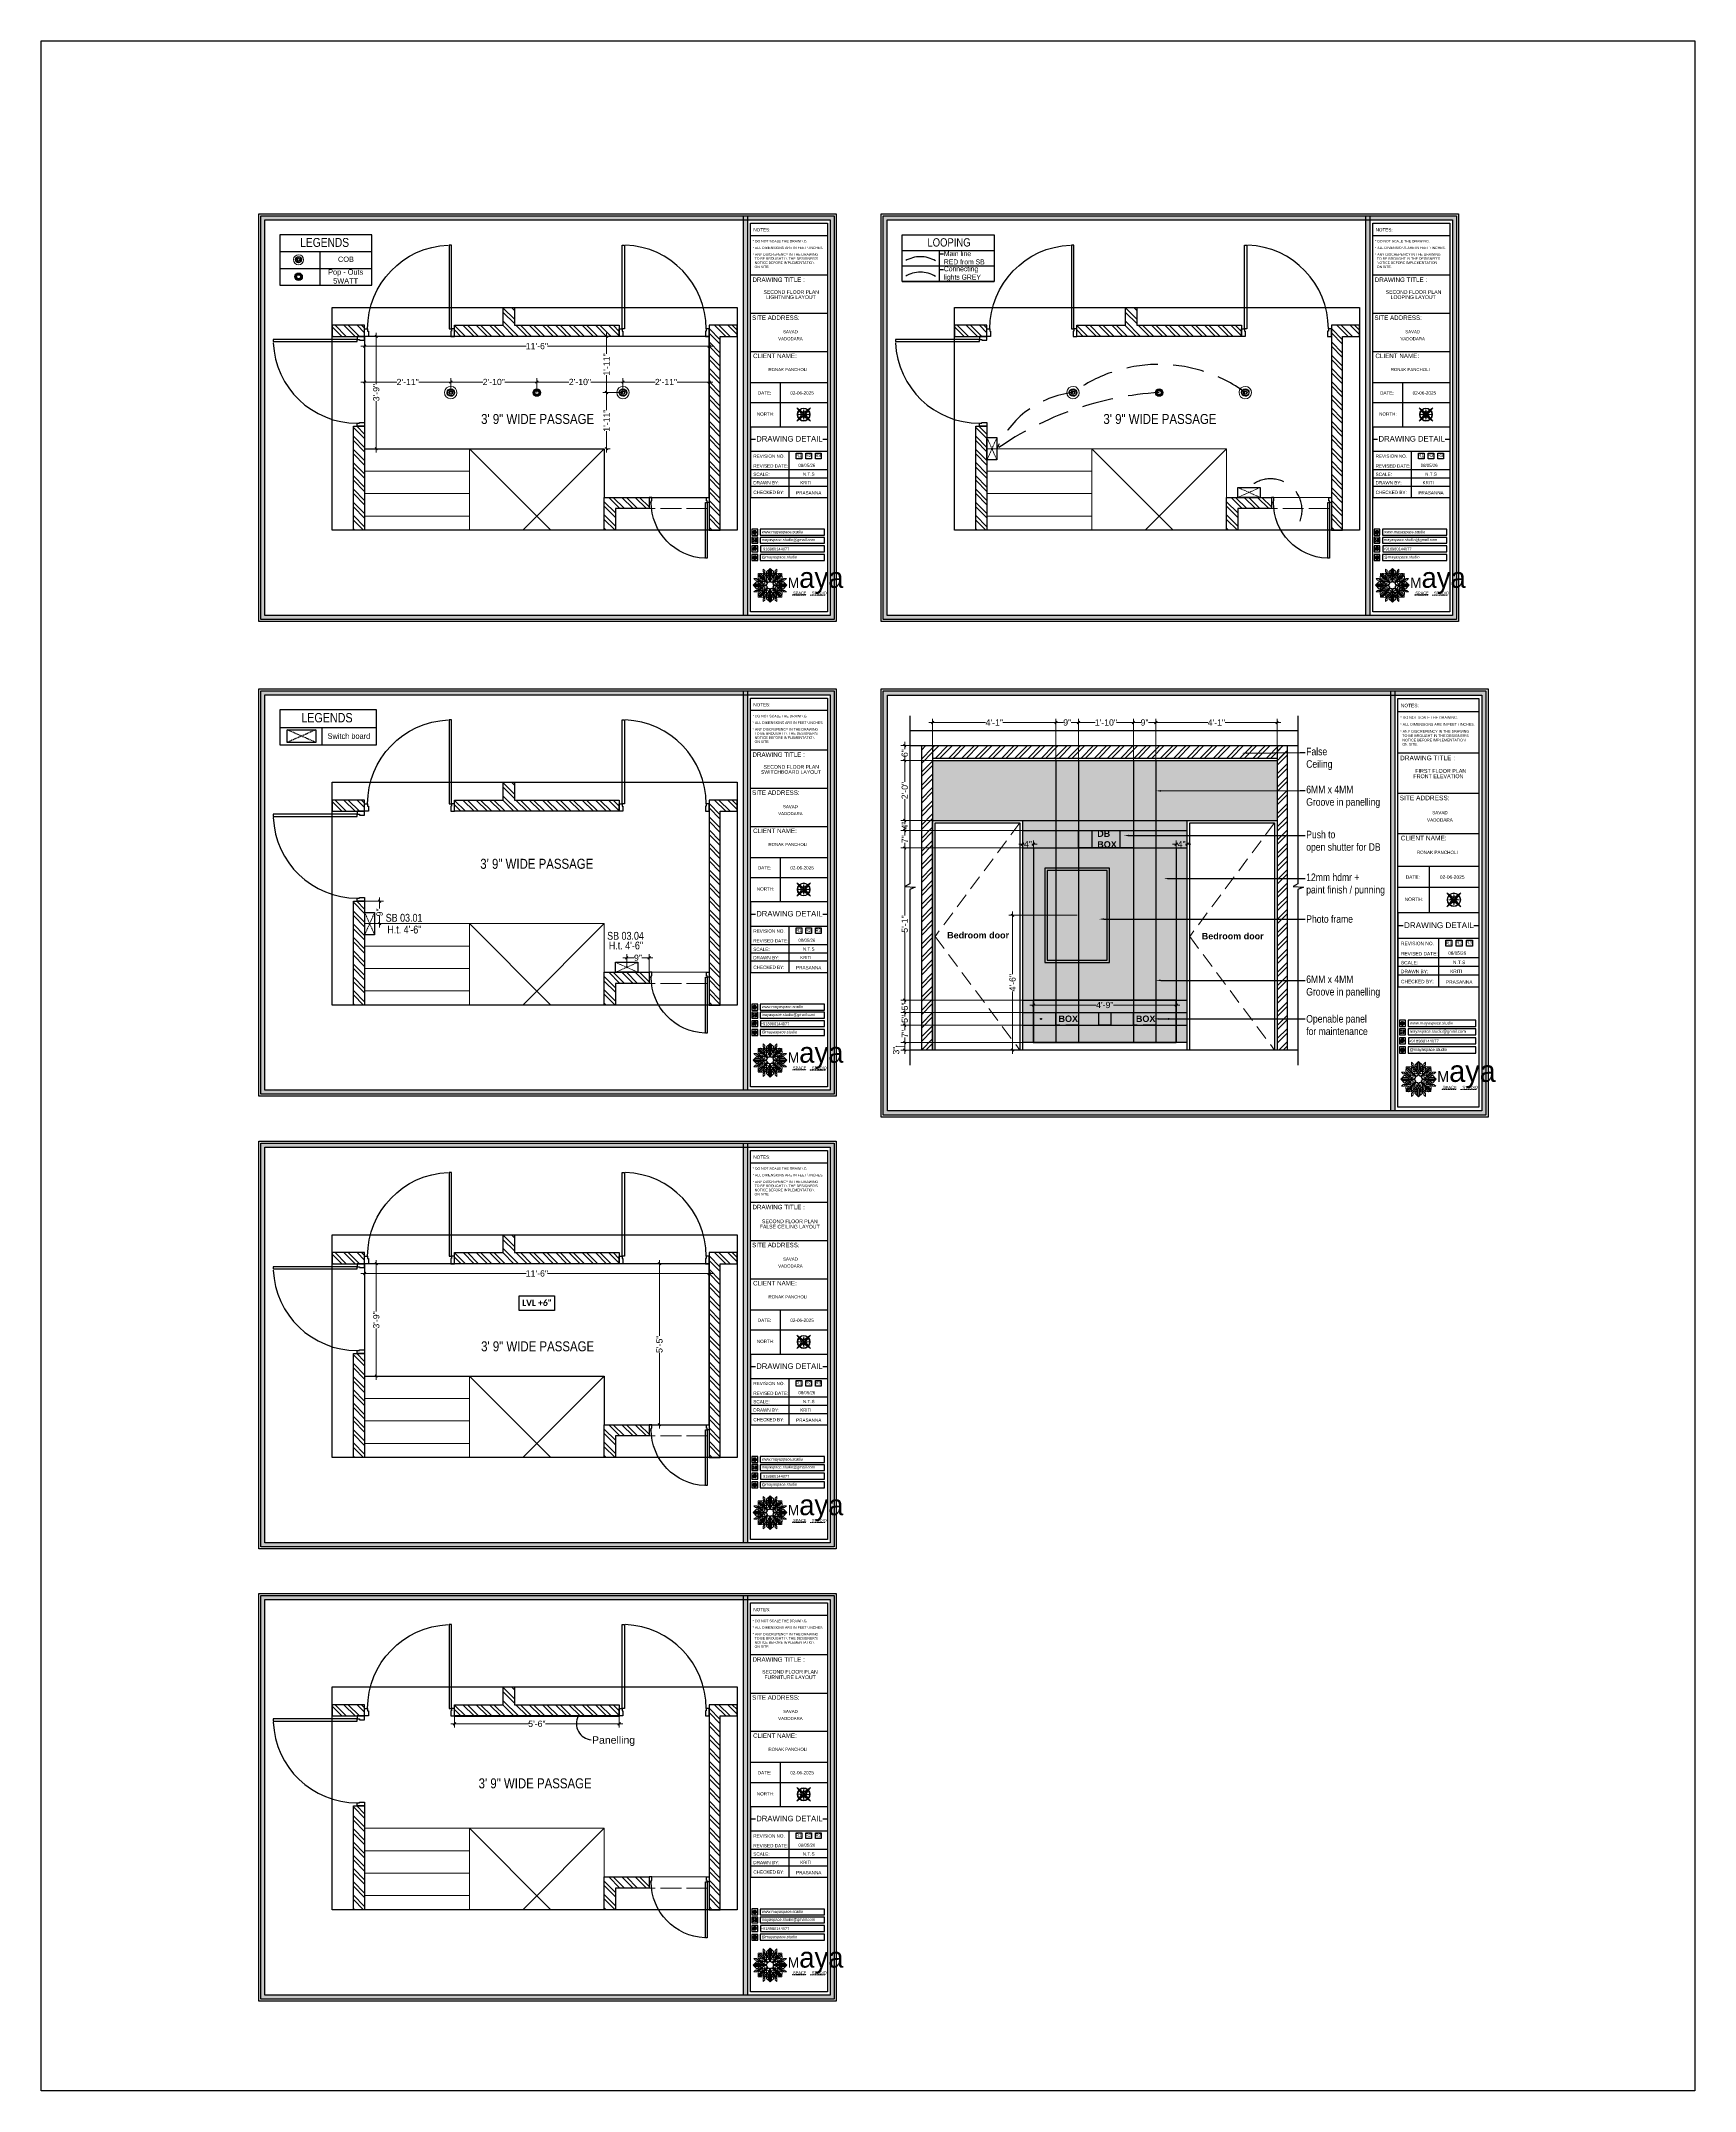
# Model space of a CAD drawing. Header units: millimetres. Extents: x 143362 to 145167, y -178521 to -176194.
# Drawn here: x 144505 to 145167, y -177340 to -176518 of the extents above; entities that cross this region are included whole.
import ezdxf
from ezdxf import colors
from ezdxf.entities.mleader import LeaderData, LeaderLine
from ezdxf.enums import TextEntityAlignment as Align
from ezdxf.math import Vec2, Vec3

# ---------------------------------------------------------------- set-up
doc = ezdxf.new("R2010")
doc.units = ezdxf.units.MM
doc.header["$MEASUREMENT"] = 0
doc.header["$PDMODE"] = 2
for name, pattern in [('00 . GROUND FLOOR$0$DASHED', [0.75, 0.5, -0.25]), ('ACAD_ISO02W100', [15, 12, -3]), ('DASHED', [0.75, 0.5, -0.25]), ('DASHED2', [0.375, 0.25, -0.125]), ('DASHEDX2', [1.5, 1, -0.5])]:
    doc.linetypes.add(name, pattern=pattern)
doc.layers.get('Defpoints').update_dxf_attribs({"color": 220})
for name, color, linetype in [('AR DOOR', 40, 'Continuous'), ('AR ELE-5', 134, 'Continuous'), ('AR HATCH-7', 7, 'Continuous'), ('Labels and Texts', 8, 'Continuous')]:
    doc.layers.add(name, color=color, linetype=linetype)
for name, color, linetype, lineweight in [('dim05', 1, 'Continuous', 13), ('Dimension', 10, 'DASHEDX2', 20), ('el', 7, 'Continuous', 20), ('ELEC-wires', 1, 'DASHED2', 13), ('Electrical', 84, 'Continuous', 30), ('FALSE CEILING', 6, 'Continuous', 30), ('FIRST FLOOR ( TEXT )', 7, 'Continuous', 9), ('FIRST FLOOR_( STAIR )', 251, 'Continuous', 9), ('FUR1', 22, 'Continuous', 0), ('FURNITURE', 32, 'Continuous', 9), ('FURNITURE-1', 252, 'Continuous', 13), ('GF FALSE CEILING', 6, 'Continuous', 35), ('Labelling', 1, 'Continuous', 25), ('Looping', 10, 'Continuous', 25), ('NAME PLATE', 7, 'Continuous', 25), ('SECOND FLOOR', 7, 'Continuous', 9), ('SECOND FLOOR  ( PLINE )', 251, 'Continuous', 30), ('SECOND FLOOR ( PLine )', 7, 'Continuous', 30), ('SECTION ( SLAB PLine )', 104, 'Continuous', 30), ('Text', 7, 'Continuous', 15), ('title block', 7, 'Continuous', 9), ('W-HATCH', 8, 'Continuous', 5), ('wall', 7, 'Continuous', 30), ('XX~SLAB ( BEAM )~ ( DIM )', 7, 'Continuous', 9)]:
    doc.layers.add(name, color=color, linetype=linetype, lineweight=lineweight)
doc.layers.add('XX~SLAB ( PLINE )', color=251, linetype='Continuous', plot=False)
doc.styles.add('Aerial', font='arial.ttf')
doc.styles.add('Arial', font='arial.ttf')
doc.styles.add('century g', font='GOTHIC.TTF')
doc.styles.add('KATHA', font='swissc.ttf')
doc.styles.get("Standard").update_dxf_attribs({"font": 'arial.ttf', "height": 6})
doc.styles.add('style4', font='ARIALN.TTF')
doc.dimstyles.new('Cn_BT_9 ( BOLD )', dxfattribs={"dimtxt": 2.5, "dimasz": 1, "dimexe": 1.5, "dimexo": 0, "dimgap": 0.09, "dimtad": 0, "dimdec": 0, "dimzin": 3, "dimdsep": 46, "dimlunit": 4, "dimtxsty": 'Aerial', "dimblk": 'OBLIQUE', "dimcen": 0.09, "dimdle": 1.5, "dimclrd": 1, "dimclre": 1, "dimclrt": 5, "dimadec": 0, "dimazin": 0, "dimtfac": 0.75, "dimtdec": 0, "dimtofl": 0, "dimtmove": 0, "dimatfit": 3, "dimldrblk": 'OBLIQUE', "dimfxl": 0, "dimtolj": 1, "dimtzin": 0, "dimlwd": 15, "dimlwe": 15, "dimarcsym": 0})

# ---------------------------------------------------------------- blocks, each defined once
blk = doc.blocks.new('_Oblique')
at = {"layer": 'wall', "color": 0, "lineweight": -2}
blk.add_line((-0.5, -0.5), (0.5, 0.5), dxfattribs=at)
blk = doc.blocks.new('*D108')
at = {"layer": 'Defpoints', "color": 0, "ltscale": 10, "transparency": 16777216}
for p in [(144911.31, -176791.17), (144861.88, -176806.42), (144911.31, -176806.42)]:
    blk.add_point(p, dxfattribs=at)
at = {"layer": 'FURNITURE', "color": 1, "lineweight": 15, "ltscale": 10, "transparency": 16777216}
for p, q in [((144860.38, -176791.17), (144883.13, -176791.17)), ((144861.88, -176806.42), (144861.88, -176789.67)), ((144912.81, -176791.17), (144890.06, -176791.17)), ((144911.31, -176806.42), (144911.31, -176789.67))]:
    blk.add_line(p, q, dxfattribs=at)
at = {"layer": 'FURNITURE', "color": 1, "lineweight": 15, "ltscale": 10, "transparency": 16777216, "rotation": 180}
blk.add_blockref('_Oblique', (144861.88, -176791.17), dxfattribs=at)
at = {"layer": 'FURNITURE', "color": 1, "lineweight": 15, "ltscale": 10, "transparency": 16777216}
blk.add_blockref('_Oblique', (144911.31, -176791.17), dxfattribs=at)
at = {"layer": 'FURNITURE', "color": 5, "lineweight": 30, "ltscale": 10, "transparency": 16777216, "insert": (144886.59, -176791.17), "char_height": 2.5, "attachment_point": 5, "style": 'Aerial'}
blk.add_mtext('\\A1;4\'-1"', dxfattribs=at)
blk = doc.blocks.new('*D109')
at = {"layer": 'Defpoints', "color": 0, "ltscale": 10, "transparency": 16777216}
for p in [(144920.31, -176791.17), (144911.31, -176806.42), (144920.31, -176806.42)]:
    blk.add_point(p, dxfattribs=at)
at = {"layer": 'FURNITURE', "color": 1, "lineweight": 15, "ltscale": 10, "transparency": 16777216}
for p, q in [((144909.81, -176791.17), (144914.28, -176791.17)), ((144911.31, -176806.42), (144911.31, -176789.67)), ((144921.81, -176791.17), (144917.34, -176791.17)), ((144920.31, -176806.42), (144920.31, -176789.67))]:
    blk.add_line(p, q, dxfattribs=at)
at = {"layer": 'FURNITURE', "color": 1, "lineweight": 15, "ltscale": 10, "transparency": 16777216, "rotation": 180}
blk.add_blockref('_Oblique', (144911.31, -176791.17), dxfattribs=at)
at = {"layer": 'FURNITURE', "color": 1, "lineweight": 15, "ltscale": 10, "transparency": 16777216}
blk.add_blockref('_Oblique', (144920.31, -176791.17), dxfattribs=at)
at = {"layer": 'FURNITURE', "color": 5, "lineweight": 30, "ltscale": 10, "transparency": 16777216, "insert": (144915.81, -176791.17), "char_height": 2.5, "attachment_point": 5, "style": 'Aerial'}
blk.add_mtext('\\A1;9"', dxfattribs=at)
blk = doc.blocks.new('*D110')
at = {"layer": 'Defpoints', "color": 0, "ltscale": 10, "transparency": 16777216}
for p in [(144942.31, -176791.17), (144920.31, -176806.42), (144942.31, -176806.42)]:
    blk.add_point(p, dxfattribs=at)
at = {"layer": 'FURNITURE', "color": 1, "lineweight": 15, "ltscale": 10, "transparency": 16777216}
for p, q in [((144918.81, -176791.17), (144927.04, -176791.17)), ((144920.31, -176806.42), (144920.31, -176789.67)), ((144943.81, -176791.17), (144935.58, -176791.17)), ((144942.31, -176806.42), (144942.31, -176789.67))]:
    blk.add_line(p, q, dxfattribs=at)
at = {"layer": 'FURNITURE', "color": 1, "lineweight": 15, "ltscale": 10, "transparency": 16777216, "rotation": 180}
blk.add_blockref('_Oblique', (144920.31, -176791.17), dxfattribs=at)
at = {"layer": 'FURNITURE', "color": 1, "lineweight": 15, "ltscale": 10, "transparency": 16777216}
blk.add_blockref('_Oblique', (144942.31, -176791.17), dxfattribs=at)
at = {"layer": 'FURNITURE', "color": 5, "lineweight": 30, "ltscale": 10, "transparency": 16777216, "insert": (144931.31, -176791.17), "char_height": 2.5, "attachment_point": 5, "style": 'Aerial'}
blk.add_mtext('\\A1;1\'-10"', dxfattribs=at)
blk = doc.blocks.new('*D111')
at = {"layer": 'Defpoints', "color": 0, "ltscale": 10, "transparency": 16777216}
for p in [(144951.31, -176791.17), (144942.31, -176806.42), (144951.31, -176806.42)]:
    blk.add_point(p, dxfattribs=at)
at = {"layer": 'FURNITURE', "color": 1, "lineweight": 15, "ltscale": 10, "transparency": 16777216}
for p, q in [((144940.81, -176791.17), (144945.28, -176791.17)), ((144942.31, -176806.42), (144942.31, -176789.67)), ((144952.81, -176791.17), (144948.34, -176791.17)), ((144951.31, -176806.42), (144951.31, -176789.67))]:
    blk.add_line(p, q, dxfattribs=at)
at = {"layer": 'FURNITURE', "color": 1, "lineweight": 15, "ltscale": 10, "transparency": 16777216, "rotation": 180}
blk.add_blockref('_Oblique', (144942.31, -176791.17), dxfattribs=at)
at = {"layer": 'FURNITURE', "color": 1, "lineweight": 15, "ltscale": 10, "transparency": 16777216}
blk.add_blockref('_Oblique', (144951.31, -176791.17), dxfattribs=at)
at = {"layer": 'FURNITURE', "color": 5, "lineweight": 30, "ltscale": 10, "transparency": 16777216, "insert": (144946.81, -176791.17), "char_height": 2.5, "attachment_point": 5, "style": 'Aerial'}
blk.add_mtext('\\A1;9"', dxfattribs=at)
blk = doc.blocks.new('*D112')
at = {"layer": 'Defpoints', "color": 0, "ltscale": 10, "transparency": 16777216}
for p in [(144999.88, -176791.17), (144951.31, -176806.42), (144999.88, -176806.42)]:
    blk.add_point(p, dxfattribs=at)
at = {"layer": 'FURNITURE', "color": 1, "lineweight": 15, "ltscale": 10, "transparency": 16777216}
for p, q in [((144949.81, -176791.17), (144972.13, -176791.17)), ((144951.31, -176806.42), (144951.31, -176789.67)), ((145001.38, -176791.17), (144979.06, -176791.17)), ((144999.88, -176806.42), (144999.88, -176789.67))]:
    blk.add_line(p, q, dxfattribs=at)
at = {"layer": 'FURNITURE', "color": 1, "lineweight": 15, "ltscale": 10, "transparency": 16777216, "rotation": 180}
blk.add_blockref('_Oblique', (144951.31, -176791.17), dxfattribs=at)
at = {"layer": 'FURNITURE', "color": 1, "lineweight": 15, "ltscale": 10, "transparency": 16777216}
blk.add_blockref('_Oblique', (144999.88, -176791.17), dxfattribs=at)
at = {"layer": 'FURNITURE', "color": 5, "lineweight": 30, "ltscale": 10, "transparency": 16777216, "insert": (144975.59, -176791.17), "char_height": 2.5, "attachment_point": 5, "style": 'Aerial'}
blk.add_mtext('\\A1;4\'-1"', dxfattribs=at)
blk = doc.blocks.new('*D113')
at = {"layer": 'Defpoints', "color": 0, "ltscale": 10, "transparency": 16777216}
for p in [(144897.88, -176919.42), (144850.72, -176922.42), (144897.88, -176922.42)]:
    blk.add_point(p, dxfattribs=at)
at = {"layer": 'FURNITURE', "color": 1, "lineweight": 15, "ltscale": 10, "transparency": 16777216}
for p, q in [((144897.88, -176919.42), (144849.22, -176919.42)), ((144850.72, -176917.92), (144850.72, -176923.92)), ((144850.72, -176920.92), (144847.28, -176920.91)), ((144847.28, -176920.91), (144847.28, -176921.09)), ((144897.88, -176922.42), (144849.22, -176922.42))]:
    blk.add_line(p, q, dxfattribs=at)
for p, rotation in [((144850.72, -176919.42), 90), ((144850.72, -176922.42), 270)]:
    blk.add_blockref('_Oblique', p, dxfattribs=dict(at, rotation=rotation))
at = {"layer": 'FURNITURE', "color": 5, "lineweight": 30, "ltscale": 10, "transparency": 16777216, "insert": (144847.28, -176922.62), "char_height": 2.5, "attachment_point": 5, "rotation": 90, "style": 'Aerial'}
blk.add_mtext('\\A1;3"', dxfattribs=at)
blk = doc.blocks.new('*D114')
at = {"layer": 'Defpoints', "color": 0, "ltscale": 10, "transparency": 16777216}
for p in [(144850.72, -176912.42), (144897.88, -176912.42), (144897.88, -176919.42)]:
    blk.add_point(p, dxfattribs=at)
at = {"layer": 'FURNITURE', "color": 1, "lineweight": 15, "ltscale": 10, "transparency": 16777216}
for p, q in [((144850.72, -176910.92), (144850.72, -176914.4)), ((144897.88, -176912.42), (144849.22, -176912.42)), ((144897.88, -176919.42), (144849.22, -176919.42)), ((144850.72, -176920.92), (144850.72, -176917.43))]:
    blk.add_line(p, q, dxfattribs=at)
for p, rotation in [((144850.72, -176912.42), 90), ((144850.72, -176919.42), 270)]:
    blk.add_blockref('_Oblique', p, dxfattribs=dict(at, rotation=rotation))
at = {"layer": 'FURNITURE', "color": 5, "lineweight": 30, "ltscale": 10, "transparency": 16777216, "insert": (144850.72, -176915.92), "char_height": 2.5, "attachment_point": 5, "rotation": 90, "style": 'Aerial'}
blk.add_mtext('\\A1;7"', dxfattribs=at)
blk = doc.blocks.new('*D115')
at = {"layer": 'Defpoints', "color": 0, "ltscale": 10, "transparency": 16777216}
for p in [(144850.72, -176907.42), (144897.88, -176907.42), (144897.88, -176912.42)]:
    blk.add_point(p, dxfattribs=at)
at = {"layer": 'FURNITURE', "color": 1, "lineweight": 15, "ltscale": 10, "transparency": 16777216}
for p, q in [((144897.88, -176907.42), (144849.22, -176907.42)), ((144850.72, -176905.92), (144850.72, -176908.39)), ((144850.72, -176913.92), (144850.72, -176911.44)), ((144897.88, -176912.42), (144849.22, -176912.42))]:
    blk.add_line(p, q, dxfattribs=at)
for p, rotation in [((144850.72, -176907.42), 90), ((144850.72, -176912.42), 270)]:
    blk.add_blockref('_Oblique', p, dxfattribs=dict(at, rotation=rotation))
at = {"layer": 'FURNITURE', "color": 5, "lineweight": 30, "ltscale": 10, "transparency": 16777216, "insert": (144850.72, -176909.92), "char_height": 2.5, "attachment_point": 5, "rotation": 90, "style": 'Aerial'}
blk.add_mtext('\\A1;5"', dxfattribs=at)
blk = doc.blocks.new('*D116')
at = {"layer": 'Defpoints', "color": 0, "ltscale": 10, "transparency": 16777216}
for p in [(144850.72, -176902.42), (144897.88, -176902.42), (144897.88, -176907.42)]:
    blk.add_point(p, dxfattribs=at)
at = {"layer": 'FURNITURE', "color": 1, "lineweight": 15, "ltscale": 10, "transparency": 16777216}
for p, q in [((144897.88, -176902.42), (144849.22, -176902.42)), ((144850.72, -176900.92), (144850.72, -176903.39)), ((144897.88, -176907.42), (144849.22, -176907.42)), ((144850.72, -176908.92), (144850.72, -176906.44))]:
    blk.add_line(p, q, dxfattribs=at)
for p, rotation in [((144850.72, -176902.42), 90), ((144850.72, -176907.42), 270)]:
    blk.add_blockref('_Oblique', p, dxfattribs=dict(at, rotation=rotation))
at = {"layer": 'FURNITURE', "color": 5, "lineweight": 30, "ltscale": 10, "transparency": 16777216, "insert": (144850.72, -176904.92), "char_height": 2.5, "attachment_point": 5, "rotation": 90, "style": 'Aerial'}
blk.add_mtext('\\A1;5"', dxfattribs=at)
blk = doc.blocks.new('*D117')
at = {"layer": 'Defpoints', "color": 0, "ltscale": 10, "transparency": 16777216}
for p in [(144850.72, -176841.42), (144897.88, -176841.42), (144897.88, -176902.42)]:
    blk.add_point(p, dxfattribs=at)
at = {"layer": 'FURNITURE', "color": 1, "lineweight": 15, "ltscale": 10, "transparency": 16777216}
for p, q in [((144897.88, -176841.42), (144849.22, -176841.42)), ((144850.72, -176839.92), (144850.72, -176868.5)), ((144850.72, -176903.92), (144850.72, -176875.33)), ((144897.88, -176902.42), (144849.22, -176902.42))]:
    blk.add_line(p, q, dxfattribs=at)
for p, rotation in [((144850.72, -176841.42), 90), ((144850.72, -176902.42), 270)]:
    blk.add_blockref('_Oblique', p, dxfattribs=dict(at, rotation=rotation))
at = {"layer": 'FURNITURE', "color": 5, "lineweight": 30, "ltscale": 10, "transparency": 16777216, "insert": (144850.72, -176871.92), "char_height": 2.5, "attachment_point": 5, "rotation": 90, "style": 'Aerial'}
blk.add_mtext('\\A1;5\'-1"', dxfattribs=at)
blk = doc.blocks.new('*D118')
at = {"layer": 'Defpoints', "color": 0, "ltscale": 10, "transparency": 16777216}
for p in [(144850.72, -176834.42), (144897.88, -176834.42), (144897.88, -176841.42)]:
    blk.add_point(p, dxfattribs=at)
at = {"layer": 'FURNITURE', "color": 1, "lineweight": 15, "ltscale": 10, "transparency": 16777216}
for p, q in [((144897.88, -176834.42), (144849.22, -176834.42)), ((144850.72, -176832.92), (144850.72, -176836.4)), ((144897.88, -176841.42), (144849.22, -176841.42)), ((144850.72, -176842.92), (144850.72, -176839.43))]:
    blk.add_line(p, q, dxfattribs=at)
for p, rotation in [((144850.72, -176834.42), 90), ((144850.72, -176841.42), 270)]:
    blk.add_blockref('_Oblique', p, dxfattribs=dict(at, rotation=rotation))
at = {"layer": 'FURNITURE', "color": 5, "lineweight": 30, "ltscale": 10, "transparency": 16777216, "insert": (144850.72, -176837.92), "char_height": 2.5, "attachment_point": 5, "rotation": 90, "style": 'Aerial'}
blk.add_mtext('\\A1;7"', dxfattribs=at)
blk = doc.blocks.new('*D119')
at = {"layer": 'Defpoints', "color": 0, "ltscale": 10, "transparency": 16777216}
for p in [(144850.72, -176830.41), (144897.88, -176830.41), (144897.88, -176834.42)]:
    blk.add_point(p, dxfattribs=at)
at = {"layer": 'FURNITURE', "color": 1, "lineweight": 15, "ltscale": 10, "transparency": 16777216}
for p, q in [((144850.72, -176828.91), (144850.72, -176830.84)), ((144897.88, -176830.41), (144849.22, -176830.41)), ((144897.88, -176834.42), (144849.22, -176834.42)), ((144850.72, -176835.92), (144850.72, -176833.99))]:
    blk.add_line(p, q, dxfattribs=at)
for p, rotation in [((144850.72, -176830.41), 90), ((144850.72, -176834.42), 270)]:
    blk.add_blockref('_Oblique', p, dxfattribs=dict(at, rotation=rotation))
at = {"layer": 'FURNITURE', "color": 5, "lineweight": 30, "ltscale": 10, "transparency": 16777216, "insert": (144850.72, -176832.42), "char_height": 2.5, "attachment_point": 5, "rotation": 90, "style": 'Aerial'}
blk.add_mtext('\\A1;4"', dxfattribs=at)
blk = doc.blocks.new('*D120')
at = {"layer": 'Defpoints', "color": 0, "ltscale": 10, "transparency": 16777216}
for p in [(144850.72, -176806.42), (144861.88, -176806.42), (144897.88, -176830.41)]:
    blk.add_point(p, dxfattribs=at)
at = {"layer": 'FURNITURE', "color": 1, "lineweight": 15, "ltscale": 10, "transparency": 16777216}
for p, q in [((144861.88, -176806.42), (144849.22, -176806.42)), ((144850.72, -176804.92), (144850.72, -176814.98)), ((144850.72, -176831.91), (144850.72, -176821.85)), ((144897.88, -176830.41), (144849.22, -176830.41))]:
    blk.add_line(p, q, dxfattribs=at)
for p, rotation in [((144850.72, -176806.42), 90), ((144850.72, -176830.41), 270)]:
    blk.add_blockref('_Oblique', p, dxfattribs=dict(at, rotation=rotation))
at = {"layer": 'FURNITURE', "color": 5, "lineweight": 30, "ltscale": 10, "transparency": 16777216, "insert": (144850.72, -176818.42), "char_height": 2.5, "attachment_point": 5, "rotation": 90, "style": 'Aerial'}
blk.add_mtext('\\A1;2\'-0"', dxfattribs=at)
blk = doc.blocks.new('*D121')
at = {"layer": 'Defpoints', "color": 0, "ltscale": 10, "transparency": 16777216}
for p in [(144850.72, -176800.42), (144861.88, -176800.42), (144861.88, -176806.42)]:
    blk.add_point(p, dxfattribs=at)
at = {"layer": 'FURNITURE', "color": 1, "lineweight": 15, "ltscale": 10, "transparency": 16777216}
for p, q in [((144861.88, -176800.42), (144849.22, -176800.42)), ((144850.72, -176798.92), (144850.72, -176801.88)), ((144861.88, -176806.42), (144849.22, -176806.42)), ((144850.72, -176807.92), (144850.72, -176804.95))]:
    blk.add_line(p, q, dxfattribs=at)
for p, rotation in [((144850.72, -176800.42), 90), ((144850.72, -176806.42), 270)]:
    blk.add_blockref('_Oblique', p, dxfattribs=dict(at, rotation=rotation))
at = {"layer": 'FURNITURE', "color": 5, "lineweight": 30, "ltscale": 10, "transparency": 16777216, "insert": (144850.72, -176803.42), "char_height": 2.5, "attachment_point": 5, "rotation": 90, "style": 'Aerial'}
blk.add_mtext('\\A1;6"', dxfattribs=at)
blk = doc.blocks.new('*D122')
at = {"layer": 'Defpoints', "color": 0, "ltscale": 10, "transparency": 16777216}
for p in [(144897.88, -176841.42), (144902.31, -176839.92), (144902.31, -176841.42)]:
    blk.add_point(p, dxfattribs=at)
at = {"layer": 'FURNITURE', "color": 1, "lineweight": 15, "ltscale": 10, "transparency": 16777216}
for p, q in [((144896.38, -176839.92), (144898.52, -176839.92)), ((144897.88, -176841.42), (144897.88, -176838.42)), ((144903.81, -176839.92), (144901.67, -176839.92)), ((144902.31, -176841.42), (144902.31, -176838.42))]:
    blk.add_line(p, q, dxfattribs=at)
at = {"layer": 'FURNITURE', "color": 1, "lineweight": 15, "ltscale": 10, "transparency": 16777216, "rotation": 180}
blk.add_blockref('_Oblique', (144897.88, -176839.92), dxfattribs=at)
at = {"layer": 'FURNITURE', "color": 1, "lineweight": 15, "ltscale": 10, "transparency": 16777216}
blk.add_blockref('_Oblique', (144902.31, -176839.92), dxfattribs=at)
at = {"layer": 'FURNITURE', "color": 5, "lineweight": 30, "ltscale": 10, "transparency": 16777216, "insert": (144900.09, -176839.92), "char_height": 2.5, "attachment_point": 5, "style": 'Aerial'}
blk.add_mtext('\\A1;4"', dxfattribs=at)
blk = doc.blocks.new('*D123')
at = {"layer": 'Defpoints', "color": 0, "ltscale": 10, "transparency": 16777216}
for p in [(144959.44, -176841.42), (144963.88, -176839.92), (144963.88, -176841.42)]:
    blk.add_point(p, dxfattribs=at)
at = {"layer": 'FURNITURE', "color": 1, "lineweight": 15, "ltscale": 10, "transparency": 16777216}
for p, q in [((144957.94, -176839.92), (144960.08, -176839.92)), ((144959.44, -176841.42), (144959.44, -176838.42)), ((144965.38, -176839.92), (144963.24, -176839.92)), ((144963.88, -176841.42), (144963.88, -176838.42))]:
    blk.add_line(p, q, dxfattribs=at)
at = {"layer": 'FURNITURE', "color": 1, "lineweight": 15, "ltscale": 10, "transparency": 16777216, "rotation": 180}
blk.add_blockref('_Oblique', (144959.44, -176839.92), dxfattribs=at)
at = {"layer": 'FURNITURE', "color": 1, "lineweight": 15, "ltscale": 10, "transparency": 16777216}
blk.add_blockref('_Oblique', (144963.88, -176839.92), dxfattribs=at)
at = {"layer": 'FURNITURE', "color": 5, "lineweight": 30, "ltscale": 10, "transparency": 16777216, "insert": (144961.66, -176839.92), "char_height": 2.5, "attachment_point": 5, "style": 'Aerial'}
blk.add_mtext('\\A1;4"', dxfattribs=at)
blk = doc.blocks.new('FSFSF')
at = {"color": 42, "lineweight": 5, "true_color": 0xe0ac11}
for p, q in [((28591.6, 127.4), (28587.2, 122.7)), ((28587.7, 131.2), (28591.1, 131.2)), ((28589.8, 129.1), (28587.7, 131.2)), ((28589.8, 129.1), (28599.3, 129.1)), ((28597.5, 124.8), (28591.1, 131.2)), ((28604.7, 127.4), (28591.6, 127.4)), ((28591.6, 127.4), (28598.2, 122.7)), ((28593.2, 131.5), (28593.5, 137.7)), ((28593.2, 131.5), (28601.7, 122.7)), ((28601.2, 130.2), (28593.2, 131.5)), ((28593.4, 135), (28594.6, 136.1)), ((28593.4, 135), (28597.6, 130.8)), ((28599.8, 138.1), (28593.5, 137.7)), ((28595.1, 136.7), (28594.5, 136.7)), ((28594.6, 136.1), (28594.6, 136.7)), ((28605.2, 125), (28594.6, 136.1)), ((28596.2, 137.9), (28595.1, 136.7)), ((28606.3, 126.1), (28595.1, 136.7)), ((28596.2, 137.9), (28600.5, 133.6)), ((28597.5, 124.8), (28599.3, 126.5)), ((28602.1, 125.4), (28598.2, 122.7)), ((28599.3, 126.5), (28599.3, 129.1)), ((28599.8, 138.1), (28608.6, 129.6)), ((28601, 130), (28599.8, 138.1)), ((28600, 143.5), (28600, 140.2)), ((28602.1, 141.4), (28600, 143.5)), ((28606.5, 133.8), (28600, 140.2)), ((28605.9, 129.2), (28601, 130)), ((28602.1, 125.4), (28601.2, 130.2)), ((28602.1, 141.4), (28602.1, 132)), ((28604.7, 132), (28602.1, 132)), ((28605.2, 125), (28603, 122.7)), ((28603.7, 126.5), (28603.7, 127.4)), ((28604.7, 126.5), (28603.7, 126.5)), ((28603.9, 139.7), (28608.6, 144.1)), ((28603.9, 126.6), (28603.9, 139.7)), ((28603.9, 139.7), (28608.6, 133)), ((28604.7, 127.6), (28603.9, 127.6)), ((28607.9, 126.6), (28603.9, 126.6)), ((28606.5, 133.8), (28604.7, 132)), ((28604.7, 126.6), (28604.7, 127.6)), ((28604.7, 123.3), (28604.7, 127.4)), ((28605.9, 129.2), (28608.6, 133)), ((28606.3, 126.1), (28608.6, 128.3)), ((28607.9, 142.2), (28606.6, 142.2)), ((28606.6, 142.2), (28606.6, 135.8)), ((28607.9, 142.2), (28608.6, 142.8)), ((28607.9, 142.2), (28607.9, 126.6)), ((28607.9, 128.9), (28608.6, 129.6)), ((28607.9, 128.9), (28608.6, 128.3)), ((28613.3, 139.7), (28608.6, 144.1)), ((28609.3, 142.2), (28608.6, 142.8)), ((28613.3, 139.7), (28608.6, 133)), ((28617.4, 138.1), (28608.6, 129.6)), ((28611.3, 129.2), (28608.6, 133)), ((28609.3, 128.9), (28608.6, 129.6)), ((28609.3, 128.9), (28608.6, 128.3)), ((28610.9, 126.1), (28608.6, 128.3)), ((28609.3, 142.2), (28609.3, 126.6)), ((28609.3, 142.2), (28610.6, 142.2)), ((28609.3, 126.6), (28613.3, 126.6)), ((28610.6, 142.2), (28610.6, 135.8)), ((28610.7, 133.8), (28617.1, 140.2)), ((28610.7, 133.8), (28612.4, 132)), ((28610.9, 126.1), (28622, 136.7)), ((28611.3, 129.2), (28616.1, 130)), ((28612, 125), (28622.6, 136.1)), ((28612, 125), (28614.2, 122.7)), ((28612.4, 132), (28615, 132)), ((28612.5, 126.6), (28612.5, 127.6)), ((28612.5, 127.6), (28613.3, 127.6)), ((28612.5, 123.3), (28612.5, 127.4)), ((28612.5, 127.4), (28625.6, 127.4)), ((28612.5, 126.5), (28613.5, 126.5)), ((28613.3, 126.6), (28613.3, 139.7)), ((28613.5, 126.5), (28613.5, 127.4)), ((28615, 141.4), (28617.1, 143.5)), ((28615, 141.4), (28615, 132)), ((28615.1, 125.4), (28615.9, 130.2)), ((28615.1, 125.4), (28619, 122.7)), ((28624, 131.5), (28615.5, 122.7)), ((28615.9, 130.2), (28624, 131.5)), ((28616.1, 130), (28617.4, 138.1)), ((28620.9, 137.9), (28616.7, 133.6)), ((28617.1, 143.5), (28617.1, 140.2)), ((28617.4, 138.1), (28623.6, 137.7)), ((28627.3, 129.1), (28617.9, 129.1)), ((28617.9, 126.5), (28617.9, 129.1)), ((28619.7, 124.8), (28617.9, 126.5)), ((28625.6, 127.4), (28619, 122.7)), ((28623.8, 135), (28619.6, 130.8)), ((28619.7, 124.8), (28626.1, 131.2)), ((28620.9, 137.9), (28622, 136.7)), ((28622, 136.7), (28622.6, 136.7)), ((28622.6, 136.1), (28622.6, 136.7)), ((28623.8, 135), (28622.6, 136.1)), ((28624, 131.5), (28623.6, 137.7)), ((28625.6, 127.4), (28630, 122.7)), ((28629.5, 131.2), (28626.1, 131.2)), ((28627.3, 129.1), (28629.5, 131.2)), ((28591.6, 117.9), (28587.2, 122.7)), ((28589.8, 116.2), (28587.7, 114.1)), ((28587.7, 114.1), (28591.1, 114.1)), ((28589, 123.3), (28588.4, 122.7)), ((28589, 122), (28588.4, 122.7)), ((28589, 123.3), (28589, 124.7)), ((28589, 124.7), (28595.4, 124.7)), ((28589, 123.3), (28604.7, 123.3)), ((28589, 122), (28604.7, 122)), ((28589, 122), (28589, 120.7)), ((28589, 120.7), (28595.4, 120.7)), ((28589.8, 116.2), (28599.3, 116.2)), ((28597.5, 120.5), (28591.1, 114.1)), ((28591.6, 117.9), (28598.2, 122.7)), ((28604.7, 117.9), (28591.6, 117.9)), ((28593.2, 113.9), (28601.7, 122.7)), ((28601.2, 115.1), (28593.2, 113.9)), ((28593.2, 113.9), (28593.5, 107.6)), ((28593.4, 110.3), (28597.6, 114.5)), ((28593.4, 110.3), (28594.6, 109.2)), ((28599.8, 107.2), (28593.5, 107.5)), ((28595.1, 108.5), (28594.5, 108.5)), ((28605.2, 120.4), (28594.6, 109.2)), ((28594.6, 109.2), (28594.6, 108.6)), ((28606.3, 119.1), (28595.1, 108.5)), ((28596.2, 107.4), (28595.1, 108.5)), ((28596.2, 107.4), (28600.5, 111.6)), ((28597.5, 120.5), (28599.3, 118.8)), ((28602.1, 119.9), (28598.2, 122.7)), ((28599.3, 118.8), (28599.3, 116.2)), ((28599.8, 107.2), (28608.6, 115.7)), ((28601, 115.2), (28599.8, 107.2)), ((28606.5, 111.5), (28600, 105.1)), ((28600, 101.7), (28600, 105.1)), ((28602.1, 103.8), (28600, 101.7)), ((28605.9, 116), (28601, 115.2)), ((28602.1, 119.9), (28601.2, 115.1)), ((28602.3, 123.3), (28601.7, 122.7)), ((28602.3, 122), (28601.7, 122.7)), ((28602.1, 103.8), (28602.1, 113.3)), ((28604.7, 113.3), (28602.1, 113.3)), ((28602.3, 123.3), (28603, 122.7)), ((28602.3, 122), (28603, 122.7)), ((28605.2, 120.4), (28603, 122.7)), ((28604.7, 118.8), (28603.7, 118.8)), ((28603.7, 118.8), (28603.7, 117.9)), ((28607.9, 118.6), (28603.9, 118.6)), ((28603.9, 118.6), (28603.9, 105.5)), ((28604.7, 117.7), (28603.9, 117.7)), ((28603.9, 105.5), (28608.6, 112.2)), ((28603.9, 105.5), (28608.6, 101.1)), ((28604.7, 122), (28604.7, 117.9)), ((28604.7, 118.6), (28604.7, 117.7)), ((28606.5, 111.5), (28604.7, 113.3)), ((28605.9, 116), (28608.6, 112.2)), ((28606.3, 119.1), (28608.6, 117)), ((28606.6, 103), (28606.6, 109.4)), ((28607.9, 103), (28606.6, 103)), ((28607.9, 103), (28607.9, 118.6)), ((28607.9, 116.3), (28608.6, 117)), ((28607.9, 116.3), (28608.6, 115.7)), ((28607.9, 103), (28608.6, 102.4)), ((28610.9, 119.1), (28608.6, 117)), ((28609.3, 116.3), (28608.6, 117)), ((28609.3, 116.3), (28608.6, 115.7)), ((28611.3, 116), (28608.6, 112.2)), ((28617.4, 107.2), (28608.6, 115.7)), ((28613.3, 105.5), (28608.6, 112.2)), ((28613.3, 105.5), (28608.6, 101.1)), ((28609.3, 103), (28608.6, 102.4)), ((28609.3, 118.6), (28613.3, 118.6)), ((28609.3, 103), (28609.3, 118.6)), ((28609.3, 103), (28610.6, 103)), ((28610.6, 103), (28610.6, 109.4)), ((28610.7, 111.5), (28612.4, 113.3)), ((28610.7, 111.5), (28617.1, 105.1)), ((28610.9, 119.1), (28622, 108.5)), ((28611.3, 116), (28616.1, 115.2)), ((28612, 120.4), (28614.2, 122.7)), ((28612, 120.4), (28622.6, 109.2)), ((28612.4, 113.3), (28615, 113.3)), ((28628.2, 123.3), (28612.5, 123.3)), ((28612.5, 122), (28612.5, 117.9)), ((28628.2, 122), (28612.5, 122)), ((28612.5, 118.8), (28613.5, 118.8)), ((28612.5, 118.6), (28612.5, 117.7)), ((28612.5, 117.9), (28625.6, 117.9)), ((28612.5, 117.7), (28613.3, 117.7)), ((28613.3, 118.6), (28613.3, 105.5)), ((28613.5, 118.8), (28613.5, 117.9)), ((28614.9, 123.3), (28614.2, 122.7)), ((28614.9, 122), (28614.2, 122.7)), ((28614.9, 123.3), (28615.5, 122.7)), ((28614.9, 122), (28615.5, 122.7)), ((28615, 103.8), (28615, 113.3)), ((28615, 103.8), (28617.1, 101.7)), ((28615.1, 119.9), (28619, 122.7)), ((28615.1, 119.9), (28615.9, 115.1)), ((28624, 113.9), (28615.5, 122.7)), ((28615.9, 115.1), (28624, 113.9)), ((28616.1, 115.2), (28617.4, 107.2)), ((28620.9, 107.4), (28616.7, 111.6)), ((28617.1, 101.7), (28617.1, 105.1)), ((28617.4, 107.2), (28623.6, 107.5)), ((28619.7, 120.5), (28617.9, 118.8)), ((28617.9, 118.8), (28617.9, 116.2)), ((28627.3, 116.2), (28617.9, 116.2)), ((28625.6, 117.9), (28619, 122.7)), ((28623.8, 110.3), (28619.6, 114.5)), ((28619.7, 120.5), (28626.1, 114.1)), ((28620.9, 107.4), (28622, 108.5)), ((28628.2, 124.7), (28621.8, 124.7)), ((28628.2, 120.7), (28621.8, 120.7)), ((28622, 108.5), (28622.6, 108.5)), ((28623.8, 110.3), (28622.6, 109.2)), ((28622.6, 109.2), (28622.6, 108.6)), ((28624, 113.9), (28623.6, 107.6)), ((28625.6, 117.9), (28630, 122.7)), ((28629.5, 114.1), (28626.1, 114.1)), ((28627.3, 116.2), (28629.5, 114.1)), ((28628.2, 123.3), (28628.2, 124.7)), ((28628.2, 123.3), (28628.8, 122.7)), ((28628.2, 122), (28628.8, 122.7)), ((28628.2, 122), (28628.2, 120.7))]:
    blk.add_line(p, q, dxfattribs=at)
blk = doc.blocks.new('hgwg')
at = {"layer": 'Dimension', "true_color": 0xd39e00}
h = blk.add_hatch(color=42, dxfattribs=at)
h.dxf.hatch_style = 1
h.paths.add_polyline_path([(27505.7, 45.1), (27494.3, 45.1), (27494.3, 44.9), (27505.7, 44.9)])
h = blk.add_hatch(color=42, dxfattribs=at)
h.dxf.hatch_style = 1
h.paths.add_polyline_path([(27523.3, 44.9), (27509.7, 44.9), (27509.7, 44.8), (27523.3, 44.8)])
at = {"layer": 'Dimension', "color": 42, "true_color": 0xd39e00}
for p, q in [((27494.3, 45.1), (27505.7, 45.1)), ((27494.3, 44.9), (27494.3, 45.1)), ((27494.3, 44.9), (27505.7, 44.9)), ((27505.7, 45.1), (27505.7, 44.9)), ((27509.7, 44.9), (27523.3, 44.9)), ((27509.7, 44.9), (27509.7, 44.8)), ((27509.7, 44.8), (27523.3, 44.8)), ((27523.3, 44.8), (27523.3, 44.9))]:
    blk.add_line(p, q, dxfattribs=at)
at = {"layer": 'Dimension', "color": 42, "true_color": 0xd39e00, "attachment_point": 1}
for s, width, insert, char_height in [('{\\fCinzel|b0|i0|c0|p2;\\H1.5x;M\\fAmsterdam One|b0|i0|c0|p2;\\H2x;aya}', 85.328, (27490.2, 69.2), 6), ('{\\fCinzel|b0|i0|c0|p0;SPACE     STUDIO}', 66.129, (27494.8, 47.9), 2.5)]:
    blk.add_mtext_dynamic_manual_height_columns(s, width=width, gutter_width=30, heights=[0], dxfattribs=dict(at, insert=insert, char_height=char_height))
blk = doc.blocks.new('QEGW4TG')
at = {"layer": 'Dimension', "true_color": 0x000000}
h = blk.add_hatch(color=18, dxfattribs=at)
h.dxf.hatch_style = 1
h.paths.add_polyline_path([(2.7, 1.9, 0.170513), (2.9, 2, 0.190337), (3.1, 2.2, 0.316231), (3.1, 2.3), (2.8, 2.4, 0.273721), (2.7, 2.3, 0.040749), (2.6, 2.3, -0.441282), (2.5, 2.2, -0.11828), (2.1, 2.6, -0.441282), (2.1, 2.7, 0.040749), (2.1, 2.8, 0.290083), (2.1, 2.9), (2, 3.2, 0.316231), (1.9, 3.2, 0.190337), (1.7, 3, 0.170513), (1.7, 2.7, 0.252784)], flags=0)
h.paths.add_polyline_path([(1.2, 2), (1, 1.3, 0.550912), (1.1, 1.2), (1.8, 1.4, 6.344125)])
h.paths.add_polyline_path([(1.8, 1.7), (1.4, 1.6), (1.5, 2, -9.071339)], flags=16)
h.paths.add_polyline_path([(3.1, 2.2, -0.17811), (2.9, 2, -0.170513), (2.7, 1.9, -0.252784), (1.7, 2.7, -0.170513), (1.7, 3, -0.17811), (1.9, 3.2, -0.370089), (2, 3.2), (2.1, 2.9, -0.307185), (2.1, 2.8, -0.041087), (2.1, 2.7, 0.321676), (2.1, 2.7, 0.126524), (2.6, 2.2, 0.312216), (2.6, 2.3, -0.041087), (2.7, 2.3, -0.290673), (2.8, 2.4), (3.1, 2.3, -0.370089)], flags=0)
h = blk.add_hatch(color=18, dxfattribs=at)
h.dxf.hatch_style = 1
h.paths.add_polyline_path([(2.8, 2.4, 0.273721), (2.7, 2.3, 0.040749), (2.6, 2.3, -0.441282), (2.5, 2.2, -0.11828), (2.1, 2.6, -0.441282), (2.1, 2.7, 0.040749), (2.1, 2.8, 0.290083), (2.1, 2.9), (2, 3.2, 0.316231), (1.9, 3.2, 0.190337), (1.7, 3, 0.170513), (1.7, 2.7, 0.252784), (2.7, 1.9, 0.170513), (2.9, 2, 0.190337), (3.1, 2.2, 0.316231), (3.1, 2.3)])
for p, q in [((1.2, 2), (1, 1.3)), ((1.1, 1.2), (1.8, 1.4)), ((1.5, 2), (1.4, 1.6)), ((1.4, 1.6), (1.8, 1.7)), ((2, 3.2), (2.1, 2.9)), ((3.1, 2.3), (2.8, 2.4))]:
    blk.add_line(p, q)
blk.add_lwpolyline([(0, 0), (4.7, 0), (4.7, 4.7), (0, 4.7)], close=True)
for centre, radius, start, end in [((1.1, 1.3), 0.0598, 164.8483, 282.1458), ((2.4, 2.6), 1.34, 241.4727, 205.6422), ((2.4, 2.6), 1.04, 235.9962, 210.8333), ((2.1, 2.9), 0.364, 118.9685, 159.3648), ((2.1, 2.9), 0.39, 159.7007, 198.4072), ((3, 3.2), 1.33, 201.4218, 258.1669), ((1.9, 3.1), 0.0896, 41.8985, 123.1344), ((2.1, 2.7), 0.066, 135.9932, 224.8892), ((2, 2.9), 0.104, 320.3924, 28.6971), ((1.7, 3.2), 0.586, 312.4617, 321.8728), ((3.1, 3.4), 1.31, 216.5455, 243.5279), ((2.6, 2.3), 0.066, 234.2482, 323.1441), ((3.1, 1.9), 0.586, 137.2645, 146.6756), ((2.8, 2.3), 0.104, 70.4402, 138.745), ((2.8, 2.3), 0.39, 260.7301, 299.4366), ((2.8, 2.3), 0.364, 299.7725, 340.1688), ((3, 2.2), 0.0896, 336.0029, 57.2388)]:
    blk.add_arc(centre, radius, start, end)
blk = doc.blocks.new('ASGERG')
at = {"layer": 'Dimension', "true_color": 0x000000}
h = blk.add_hatch(color=18, dxfattribs=at)
h.dxf.hatch_style = 1
h.paths.add_polyline_path([(1, 1.7, 0.353872), (1.7, 1), (3, 1, 0.353872), (3.7, 1.7), (3.7, 3, 0.353872), (3, 3.7), (1.7, 3.7, 0.353872), (1, 3)])
h.paths.add_polyline_path([(1.3, 3, -0.353872), (1.7, 3.4), (2.9, 3.4, -0.353872), (3.4, 3), (3.4, 1.7, -0.353872), (2.9, 1.3), (1.7, 1.3, -0.353872), (1.3, 1.7)], flags=16)
h.paths.add_polyline_path([(3, 2.3, -1), (1.6, 2.3, -1)], flags=0)
h.paths.add_polyline_path([(2.7, 2.3, -1), (1.9, 2.3, -1)], flags=0)
h.paths.add_polyline_path([(2.9, 3, -1), (3.2, 3, -1)], flags=0)
h.paths.add_polyline_path([(1.6, 2.3, 1), (3, 2.3, 1)], flags=0)
h = blk.add_hatch(color=18, dxfattribs=at)
h.dxf.hatch_style = 1
h.paths.add_polyline_path([(1.6, 2.3, 1), (3, 2.3, 1)])
h.paths.add_polyline_path([(2.7, 2.3, -1), (1.9, 2.3, -1)], flags=16)
h = blk.add_hatch(color=18, dxfattribs=at)
h.dxf.hatch_style = 1
h.paths.add_polyline_path([(3.2, 3, 1), (2.9, 3, 1)])
for p, q in [((1, 3), (1, 1.7)), ((1.3, 3), (1.3, 1.7)), ((1.7, 3.7), (3, 3.7)), ((2.9, 3.4), (1.7, 3.4)), ((2.9, 1.3), (1.7, 1.3)), ((1.7, 1), (3, 1)), ((3.4, 3), (3.4, 1.7)), ((3.7, 3), (3.7, 1.7))]:
    blk.add_line(p, q)
blk.add_lwpolyline([(0, 0), (4.7, 0), (4.7, 4.7), (0, 4.7)], close=True)
for centre, radius in [((2.3, 2.3), 0.694), ((2.3, 2.3), 0.414), ((3, 3), 0.168)]:
    blk.add_circle(centre, radius)
for centre, radius, start, end in [((1.8, 2.9), 0.778, 94.8631, 172.8127), ((1.8, 1.8), 0.778, 187.1873, 265.1369), ((1.8, 2.9), 0.491, 94.8631, 172.8127), ((1.8, 1.8), 0.491, 187.1873, 265.1369), ((2.9, 2.9), 0.491, 7.1873, 85.1369), ((2.9, 1.8), 0.491, 274.8631, 352.8127), ((2.9, 2.9), 0.778, 7.1873, 85.1369), ((2.9, 1.8), 0.778, 274.8631, 352.8127)]:
    blk.add_arc(centre, radius, start, end)
blk = doc.blocks.new('ETYETE')
at = {"layer": 'Dimension', "true_color": 0x000000}
h = blk.add_hatch(color=18, dxfattribs=at)
h.dxf.hatch_style = 1
h.paths.add_polyline_path([(3.8, 1.1, 0.414214), (4.1, 1.5), (4.1, 3.3, 0.414214), (3.8, 3.7), (0.9, 3.7, 0.414214), (0.6, 3.3), (0.6, 1.5, 0.414214), (0.9, 1.1)])
h.paths.add_polyline_path([(2.6, 2.2), (3.9, 1.3, -0.198912), (3.8, 1.3), (0.9, 1.3, -0.198912), (0.8, 1.3), (2.1, 2.2), (2.3, 2)], flags=16)
h.paths.add_polyline_path([(2.3, 2.2), (0.9, 3.5, -0.028783), (0.9, 3.5), (3.8, 3.5)], flags=16)
h.paths.add_polyline_path([(2.7, 2.3), (3.9, 3.5, -0.202482), (4, 3.3), (4, 1.5, -0.043076), (4, 1.5)], flags=16)
h.paths.add_polyline_path([(2, 2.3), (0.7, 1.5, -0.043076), (0.7, 1.5), (0.7, 3.3, -0.202482), (0.8, 3.5)], flags=16)
blk.add_lwpolyline([(0, 0), (4.7, 0), (4.7, 4.7), (0, 4.7)], close=True)
at = {"layer": 'Dimension', "color": 18, "true_color": 0x000000}
for p, q in [((0.6, 3.3), (0.6, 1.5)), ((0.7, 3.3), (0.7, 1.5)), ((0.7, 1.5), (2, 2.3)), ((0.8, 3.5), (2, 2.3)), ((0.8, 1.3), (2.1, 2.2)), ((0.9, 3.7), (3.8, 3.7)), ((0.9, 3.5), (3.8, 3.5)), ((0.9, 3.5), (2.3, 2.2)), ((0.9, 1.3), (3.8, 1.3)), ((0.9, 1.1), (3.8, 1.1)), ((2.1, 2.2), (2.3, 2)), ((2.3, 2.2), (3.8, 3.5)), ((2.3, 2), (2.6, 2.2)), ((3.9, 1.3), (2.6, 2.2)), ((2.7, 2.3), (3.9, 3.5)), ((4, 1.5), (2.7, 2.3)), ((4, 3.3), (4, 1.5)), ((4.1, 3.3), (4.1, 1.5))]:
    blk.add_line(p, q, dxfattribs=at)
for centre, radius, start, end in [((0.9, 3.3), 0.358, 90, 180), ((0.9, 1.5), 0.358, 180, 270), ((0.9, 3.3), 0.224, 134.2136, 180), ((0.9, 1.5), 0.224, 180, 189.8662), ((0.9, 1.5), 0.224, 225, 270), ((0.9, 3.3), 0.224, 90, 96.5948), ((3.8, 3.3), 0.358, 0, 90), ((3.8, 3.3), 0.224, 83.4052, 90), ((3.8, 1.5), 0.358, 270, 0), ((3.8, 1.5), 0.224, 270, 315), ((3.8, 3.3), 0.224, 0, 45.7864), ((3.8, 1.5), 0.224, 350.1338, 0)]:
    blk.add_arc(centre, radius, start, end, dxfattribs=at)
blk = doc.blocks.new('DTGWEGEARG')
at = {"layer": 'Dimension', "true_color": 0x000000}
h = blk.add_hatch(color=18, dxfattribs=at)
h.dxf.hatch_style = 1
h.paths.add_polyline_path([(3.8, 2.3, 1), (0.8, 2.3, 1)])
h.paths.add_polyline_path([(2.5, 1, 0.105795), (3, 1.6, -0.055205), (3.3, 1.4, -0.169822)], flags=16)
h.paths.add_polyline_path([(2.4, 1.1), (2.4, 1.7, -0.058279), (2.8, 1.6, -0.103353)], flags=16)
h.paths.add_polyline_path([(2.3, 1.1, -0.101741), (1.9, 1.6, -0.057171), (2.3, 1.7)], flags=16)
h.paths.add_polyline_path([(2.2, 1, -0.169822), (1.4, 1.4, -0.055205), (1.7, 1.6, 0.105795)], flags=16)
h.paths.add_polyline_path([(3, 1.7, 0.081336), (3.1, 2.3), (3.7, 2.3, -0.152069), (3.4, 1.5, 0.05687)], flags=16)
h.paths.add_polyline_path([(2.9, 1.8, 0.061945), (2.4, 1.8), (2.4, 2.3), (3, 2.3, -0.081344)], flags=16)
h.paths.add_polyline_path([(2.3, 1.8, 0.060923), (1.8, 1.8, -0.081344), (1.7, 2.3), (2.3, 2.3)], flags=16)
h.paths.add_polyline_path([(1.7, 1.7, 0.05687), (1.3, 1.5, -0.152069), (1, 2.3), (1.5, 2.3, 0.081336)], flags=16)
h.paths.add_polyline_path([(2.4, 2.4), (2.4, 2.8, 0.061945), (2.9, 2.9, -0.080009), (3, 2.4)], flags=16)
h.paths.add_polyline_path([(3.1, 2.4, 0.080116), (3, 3, 0.05687), (3.4, 3.2, 0.028258), (3.3, 3.3, -0.055205), (3, 3.1, 0.105795), (2.5, 3.7, -0.36029), (3.7, 2.4)], flags=16)
h.paths.add_polyline_path([(2.3, 2.4), (1.7, 2.4, -0.080009), (1.8, 2.9, 0.060923), (2.3, 2.8)], flags=16)
h.paths.add_polyline_path([(1.5, 2.4), (1, 2.4, -0.150466), (1.3, 3.2, 0.05687), (1.7, 3, 0.080116)], flags=16)
h.paths.add_polyline_path([(2.4, 3), (2.4, 3.6, -0.103353), (2.8, 3, -0.058279)], flags=16)
h.paths.add_polyline_path([(2.3, 3, -0.057171), (1.9, 3, -0.101741), (2.3, 3.5)], flags=16)
h.paths.add_polyline_path([(1.7, 3.1, -0.055205), (1.4, 3.3, -0.169822), (2.2, 3.7, 0.105795)], flags=16)
blk.add_lwpolyline([(0, 0), (4.7, 0), (4.7, 4.7), (0, 4.7)], close=True)
at = {"layer": 'Dimension', "color": 18, "true_color": 0x000000}
for p, q in [((1, 2.4), (1.5, 2.4)), ((1, 2.3), (1.5, 2.3)), ((1.7, 2.4), (2.3, 2.4)), ((1.7, 2.3), (2.3, 2.3)), ((2.3, 3.5), (2.3, 3)), ((2.3, 2.8), (2.3, 2.4)), ((2.3, 2.3), (2.3, 1.8)), ((2.3, 1.7), (2.3, 1.1)), ((2.4, 3.6), (2.4, 3)), ((2.4, 2.8), (2.4, 2.4)), ((2.4, 2.4), (3, 2.4)), ((2.4, 2.3), (3, 2.3)), ((2.4, 2.3), (2.4, 1.8)), ((2.4, 1.7), (2.4, 1.1)), ((3.1, 2.4), (3.7, 2.4)), ((3.1, 2.3), (3.7, 2.3))]:
    blk.add_line(p, q, dxfattribs=at)
blk.add_circle((2.3, 2.3), 1.49, dxfattribs=at)
for centre, radius, start, end in [((2.3, 2.3), 1.34, 142.3819, 176.6093), ((2.3, 2.3), 1.34, 183.0315, 217.6181), ((2.3, 4.7), 1.9, 236.1399, 249.1595), ((2.3, -0.1), 1.9, 110.8405, 123.8601), ((2.3, 2.3), 1.34, 97.3549, 135.9073), ((2.3, 4.7), 1.75, 236.7417, 249.3811), ((2.3, -0.1), 1.75, 110.6189, 123.2583), ((2.3, 2.3), 1.34, 224.0927, 262.6451), ((3.3, 2.3), 1.73, 159.0567, 177.3789), ((3.3, 2.3), 1.73, 182.3435, 200.9433), ((3.3, 2.3), 1.73, 129.9301, 154.0867), ((3.3, 2.3), 1.58, 158.8325, 177.1302), ((3.3, 2.3), 1.58, 182.5658, 201.1675), ((3.3, 2.3), 1.73, 205.9133, 230.0699), ((2.3, 4.7), 1.9, 253.6799, 267.6253), ((2.3, -0.1), 1.9, 92.3747, 106.3201), ((3.3, 2.3), 1.58, 130.1073, 153.3446), ((2.3, 4.7), 1.75, 254.3336, 267.422), ((2.3, -0.1), 1.75, 92.578, 105.6664), ((3.3, 2.3), 1.58, 206.6554, 229.8927), ((1.4, 2.3), 1.58, 26.6554, 50.2584), ((2.3, 4.7), 1.75, 272.3248, 285.6664), ((2.3, 4.7), 1.9, 272.1415, 286.3201), ((2.3, -0.1), 1.9, 73.6799, 87.8585), ((2.3, -0.1), 1.75, 74.3336, 87.6752), ((1.4, 2.3), 1.58, 309.7416, 333.3446), ((2.3, 2.3), 1.34, 3.3907, 82.6451), ((1.4, 2.3), 1.73, 25.9133, 50.0699), ((1.4, 2.3), 1.73, 309.9301, 334.0867), ((2.3, 2.3), 1.34, 277.3549, 315.9073), ((1.4, 2.3), 1.58, 2.8698, 21.1675), ((1.4, 2.3), 1.58, 338.8325, 357.4342), ((2.3, 4.7), 1.75, 290.6189, 303.2583), ((2.3, 4.7), 1.9, 290.8405, 303.8601), ((1.4, 2.3), 1.73, 2.6211, 20.9433), ((1.4, 2.3), 1.73, 339.0567, 357.6565), ((2.3, -0.1), 1.9, 56.1399, 69.1595), ((2.3, -0.1), 1.75, 56.7417, 69.3811), ((2.3, 2.3), 1.34, 322.3819, 356.9685)]:
    blk.add_arc(centre, radius, start, end, dxfattribs=at)
blk = doc.blocks.new('4t')
at = {"transparency": 33554607}
h = blk.add_hatch(color=1, dxfattribs=at)
h.dxf.hatch_style = 1
h.paths.add_polyline_path([(45531.3, -35822.3), (45529.2, -35821.8), (45528.1, -35837)])
h = blk.add_hatch(color=1, dxfattribs=at)
h.dxf.hatch_style = 1
h.paths.add_polyline_path([(45533.4, -35822.8), (45531.3, -35822.3), (45528.1, -35837)])
h = blk.add_hatch(color=1, dxfattribs=at)
h.dxf.hatch_style = 1
h.paths.add_polyline_path([(45531.8, -35820.2), (45529.2, -35821.8), (45531.3, -35822.3)])
h = blk.add_hatch(color=1, dxfattribs=at)
h.dxf.hatch_style = 1
h.paths.add_polyline_path([(45531.8, -35820.2), (45531.3, -35822.3), (45533.4, -35822.8)])
at = {"layer": 'title block', "color": 7, "lineweight": 9}
for p, q in [((45535.5, -35803.4), (45530.2, -35817.6)), ((45535.5, -35803.4), (45531.8, -35820.2)), ((45534.4, -35818.5), (45535.5, -35803.4)), ((45530.2, -35817.6), (45515, -35816.5)), ((45515, -35816.5), (45529.2, -35821.8)), ((45515, -35816.5), (45531.8, -35820.2)), ((45528.3, -35821.5), (45524.1, -35825.1)), ((45524.1, -35825.1), (45529.2, -35822.8)), ((45530.5, -35816.7), (45526.9, -35812.5)), ((45526.9, -35812.5), (45529.2, -35817.5)), ((45531.8, -35820.2), (45528.1, -35837)), ((45529.2, -35821.8), (45528.1, -35837)), ((45528.1, -35837), (45533.4, -35822.8)), ((45531.8, -35820.2), (45529.2, -35821.8)), ((45531.8, -35820.2), (45530.2, -35817.6)), ((45534.4, -35818.5), (45531.8, -35820.2)), ((45533.4, -35822.8), (45531.8, -35820.2)), ((45531.8, -35820.2), (45548.6, -35823.9)), ((45533.1, -35823.7), (45536.7, -35827.9)), ((45533.4, -35822.8), (45548.6, -35823.9)), ((45539.5, -35815.3), (45534.4, -35817.6)), ((45548.6, -35823.9), (45534.4, -35818.5)), ((45536.7, -35827.9), (45534.4, -35822.8)), ((45535.3, -35818.9), (45539.5, -35815.3))]:
    blk.add_line(p, q, dxfattribs=at)
for radius, start, end in [(11.8, 171.36, 253.7665), (11.8, 81.36, 163.7665), (10.8, 172.4286, 252.6979), (10.8, 82.4286, 162.6979), (11.8, 261.36, 343.7665), (10.8, 262.4286, 342.6979), (10.8, 352.4286, 72.6979), (11.8, 351.36, 73.7665)]:
    blk.add_arc((45531.8, -35820.2), radius, start, end, dxfattribs=at)
blk = doc.blocks.new('LAYOUT FILE')
at = {"layer": 'NAME PLATE', "true_color": 0xd39e00}
h = blk.add_hatch(color=42, dxfattribs=at)
h.paths.add_polyline_path([(3346889.8, -513806.2), (3346889.8, -514260.7), (3347535.6, -514260.7), (3347535.6, -513806.2)])
h.paths.add_polyline_path([(3346894.4, -513810.7), (3347531, -513810.7), (3347531, -514256.2), (3346894.4, -514256.2)], flags=16)
blk.add_hatch(color=42, dxfattribs=at).paths.add_polyline_path([(3347433.6, -514256.2), (3347438.1, -514256.2), (3347438.1, -513806.2), (3347433.6, -513806.2)])
at = {"layer": 'NAME PLATE', "color": 42, "true_color": 0xd39e00}
for p, q in [((3347528, -513828.5), (3347441.2, -513828.5)), ((3347528, -513873), (3347441.2, -513873)), ((3347528, -513916.3), (3347441.2, -513916.3)), ((3347528, -513959.3), (3347441.2, -513959.3)), ((3347528, -513994.3), (3347441.2, -513994.3)), ((3347474.8, -513994.3), (3347474.8, -514044.1)), ((3347528, -514016.9), (3347441.2, -514016.9)), ((3347528, -514044.1), (3347441.2, -514044.1)), ((3347441.2, -514044.1), (3347441.2, -514123.4)), ((3347528, -514044.1), (3347528, -514123.4)), ((3347441.2, -514057.7), (3347446.8, -514057.7)), ((3347441.2, -514071.3), (3347528, -514071.3)), ((3347485, -514123.4), (3347485, -514071.3)), ((3347522.7, -514057.7), (3347528, -514057.7)), ((3347528, -514092.2), (3347441.2, -514092.2)), ((3347528, -514101.6), (3347441.2, -514101.6)), ((3347528, -514110.9), (3347441.2, -514110.9)), ((3347441.2, -514123.4), (3347528, -514123.4))]:
    blk.add_line(p, q, dxfattribs=at)
for points in [[(3346887.6, -513803.9), (3347537.8, -513803.9), (3347537.8, -514263), (3346887.6, -514263)], [(3346889.8, -513806.2), (3347535.6, -513806.2), (3347535.6, -514260.7), (3346889.8, -514260.7)], [(3346894.4, -513810.7), (3347531, -513810.7), (3347531, -514256.2), (3346894.4, -514256.2)], [(3347433.6, -514256.2), (3347433.6, -513806.2), (3347438.1, -513806.2), (3347438.1, -514256.2)], [(3347441.2, -514252.4), (3347441.2, -513814.4), (3347528, -513814.4), (3347528, -514252.4)], [(3347492.7, -514073.3), (3347499.1, -514073.3), (3347499.1, -514079.7), (3347492.7, -514079.7)], [(3347503.7, -514073.3), (3347510.1, -514073.3), (3347510.1, -514079.7), (3347503.7, -514079.7)], [(3347514.6, -514073.3), (3347521, -514073.3), (3347521, -514079.7), (3347514.6, -514079.7)]]:
    blk.add_lwpolyline(points, close=True, dxfattribs=at)
at = {"layer": 'NAME PLATE', "color": 0}
for points in [[(3347452.4, -514165.8), (3347524.8, -514165.8), (3347524.8, -514159.2), (3347452.4, -514159.2)], [(3347452.4, -514174.9), (3347524.8, -514174.9), (3347524.8, -514168.3), (3347452.4, -514168.3)], [(3347452.4, -514194.4), (3347524.8, -514194.4), (3347524.8, -514187.7), (3347452.4, -514187.7)], [(3347452.5, -514184.5), (3347524.8, -514184.5), (3347524.8, -514177.9), (3347452.5, -514177.9)]]:
    blk.add_lwpolyline(points, close=True, dxfattribs=at)
at = {"layer": 'NAME PLATE', "xscale": 0.6215000753186288, "yscale": 0.6215000753186288, "zscale": 0.6215000753186288, "rotation": 57.43675864906671}
blk.add_blockref('4t', (3313507.8, -525897.3), dxfattribs=at)
at = {"layer": 'NAME PLATE', "color": 0, "xscale": 1.413658832510879, "yscale": 1.413658832510879, "zscale": 1.413658832510879}
for name, p in [('DTGWEGEARG', (3347442.8, -514165.8)), ('ETYETE', (3347442.8, -514174.9)), ('QEGW4TG', (3347442.8, -514184.5)), ('ASGERG', (3347442.8, -514194.4))]:
    blk.add_blockref(name, p, dxfattribs=at)
at = {"layer": 'NAME PLATE', "color": 42, "true_color": 0xd39e00}
for name, p, xscale, yscale, zscale in [('FSFSF', (3322302.7, -514330.2), 0.8794785156214666, 0.8794785156214666, 0.8794785156214666), ('hgwg', (3312200.8, -514290.9), 1.283459272116341, 1.283459272116341, 1.283459272116341)]:
    blk.add_blockref(name, p, dxfattribs=dict(at, xscale=xscale, yscale=yscale, zscale=zscale))
at = {"layer": 'NAME PLATE', "style": 'Arial'}
for s, height, p in [('NOTES:', 3.7, (3347454.1, -513823.7)), ('DRAWING TITLE : ', 5.034, (3347474, -513880.6)), ('SITE ADDRESS:', 5.034, (3347469.9, -513923.4)), ('CLIENT NAME:', 5.034, (3347468.9, -513966.4)), ('DATE:', 3.7, (3347457.2, -514007.5)), ('02-06-2025', 3.7, (3347499.4, -514007.5)), ('NORTH:', 3.7, (3347458.4, -514031.3)), ('DRAWING DETAIL', 6.223, (3347485.2, -514060.4)), ('REVISION NO.', 3.699, (3347462.2, -514078.7)), ('SCALE:', 3.7, (3347453.7, -514099.2)), ('REVISED DATE: ', 3.699, (3347464.9, -514089.7)), ('CHECKED BY:', 3.699, (3347462.1, -514119.5)), ('DRAWN BY:', 3.7, (3347459.2, -514108.7)), ('PRASANNA', 3.7, (3347506.9, -514120))]:
    blk.add_text(s, height=height, dxfattribs=at).set_placement(p, align=Align.CENTER)
for s, insert, char_height, width, attachment_point in [('* DO NOT SCALE THE DRAWING.', (3347443.8, -513833.3, 0), 2.797, 108.076, 1), ('* ALL DIMENSIONS ARE IN FEET \\\\ INCHES.', (3347443.8, -513840.7, 0), 2.797, 108.076, 1), ("* ANY DISCREPENCY IN THE DRAWING \\P  TO BE BROUGHT IN THE DESIGNER'S\\P  NOTICE BEFORE IMPLEMENTATION \\P  ON SITE.", (3347443.8, -513848.2, 0), 2.797, 108.076, 1), ('N.T.S', (3347506.9, -514095.3, 0), 3.7, 7.219, 2)]:
    blk.add_mtext(s, dxfattribs=dict(at, insert=insert, char_height=char_height, width=width, attachment_point=attachment_point))
at = {"layer": 'NAME PLATE', "color": 0, "char_height": 3.161, "attachment_point": 1}
for s, width, gutter_width, insert in [('www.mayaspace.studio', 49.605, 41.5, (3347454.1, -514160.5, 0)), ('+918980144077', 120.68, 25.9, (3347453, -514179.8, 0)), ('mayaspace.studio@gmail.com', 30.947, 25.9, (3347453.8, -514169.4, 0)), ('@mayaspace.studio', 30.947, 25.9, (3347453.8, -514188.9, 0))]:
    blk.add_mtext_dynamic_manual_height_columns(s, width=width, gutter_width=gutter_width, heights=[0], dxfattribs=dict(at, insert=insert))
blk = doc.blocks.new('*D125')
at = {"layer": 'Defpoints', "color": 0, "ltscale": 10, "transparency": 16777216}
for p in [(144919.81, -176868.42), (144893.91, -176922.42), (144919.81, -176922.42)]:
    blk.add_point(p, dxfattribs=at)
at = {"layer": 'FURNITURE', "color": 1, "lineweight": 15, "ltscale": 10, "transparency": 16777216}
for p, q in [((144919.81, -176868.42), (144892.41, -176868.42)), ((144893.91, -176866.92), (144893.91, -176891.95)), ((144893.91, -176923.92), (144893.91, -176898.88)), ((144919.81, -176922.42), (144892.41, -176922.42))]:
    blk.add_line(p, q, dxfattribs=at)
for p, rotation in [((144893.91, -176868.42), 90), ((144893.91, -176922.42), 270)]:
    blk.add_blockref('_Oblique', p, dxfattribs=dict(at, rotation=rotation))
at = {"layer": 'FURNITURE', "color": 5, "lineweight": 30, "ltscale": 10, "transparency": 16777216, "insert": (144893.91, -176895.42), "char_height": 2.5, "attachment_point": 5, "rotation": 90, "style": 'Aerial'}
blk.add_mtext('\\A1;4\'-6"', dxfattribs=at)
blk = doc.blocks.new('*D126')
at = {"layer": 'Defpoints', "color": 0, "ltscale": 10, "transparency": 16777216}
for p in [(144902.31, -176902.42), (144959.44, -176902.42), (144959.44, -176904.36)]:
    blk.add_point(p, dxfattribs=at)
at = {"layer": 'FURNITURE', "color": 1, "lineweight": 15, "ltscale": 10, "transparency": 16777216}
for p, q in [((144902.31, -176902.42), (144902.31, -176905.86)), ((144959.44, -176902.42), (144959.44, -176905.86)), ((144900.81, -176904.36), (144927.41, -176904.36)), ((144960.94, -176904.36), (144934.34, -176904.36))]:
    blk.add_line(p, q, dxfattribs=at)
at = {"layer": 'FURNITURE', "color": 1, "lineweight": 15, "ltscale": 10, "transparency": 16777216, "rotation": 180}
blk.add_blockref('_Oblique', (144902.31, -176904.36), dxfattribs=at)
at = {"layer": 'FURNITURE', "color": 1, "lineweight": 15, "ltscale": 10, "transparency": 16777216}
blk.add_blockref('_Oblique', (144959.44, -176904.36), dxfattribs=at)
at = {"layer": 'FURNITURE', "color": 5, "lineweight": 30, "ltscale": 10, "transparency": 16777216, "insert": (144930.88, -176904.36), "char_height": 2.5, "attachment_point": 5, "style": 'Aerial'}
blk.add_mtext('\\A1;4\'-9"', dxfattribs=at)
blk = doc.blocks.new('*U327')
for points in [[(-40, 0), (0, 0), (0, 30), (10, 30), (10, 100), (-40, 100)], [(0, 0), (0, -1120), (30, -1120), (30, 0)], [(1160, 0), (1120, 0), (1120, 30), (1110, 30), (1110, 100), (1160, 100)]]:
    blk.add_lwpolyline(points, close=True)
at = {"layer": 'AR ELE-5', "linetype": 'ByBlock', "ltscale": 15}
blk.add_arc((-2, 1), 1122, 272.373, 359.9653, dxfattribs=at)
blk = doc.blocks.new('*U11')
for points in [[(0, 0), (0, 1120), (-30, 1120), (-30, 0)], [(40, 0), (0, 0), (0, -30), (-10, -30), (-10, -100), (40, -100)], [(-1160, 0), (-1120, 0), (-1120, -30), (-1110, -30), (-1110, -100), (-1160, -100)]]:
    blk.add_lwpolyline(points, close=True)
at = {"layer": 'AR ELE-5', "linetype": 'ByBlock', "ltscale": 15}
blk.add_arc((2, -1), 1122, 92.373, 179.9653, dxfattribs=at)
blk = doc.blocks.new('*U12')
for points in [[(-1160, 0), (-1120, 0), (-1120, 30), (-1110, 30), (-1110, 100), (-1160, 100)], [(0, 0), (0, -1120), (-30, -1120), (-30, 0)], [(40, 0), (0, 0), (0, 30), (-10, 30), (-10, 100), (40, 100)]]:
    blk.add_lwpolyline(points, close=True)
at = {"layer": 'AR ELE-5', "linetype": 'ByBlock', "ltscale": 15}
blk.add_arc((2, 1), 1122, 180.0347, 267.627, dxfattribs=at)
blk = doc.blocks.new('*D335')
at = {"layer": 'Defpoints', "color": 0, "ltscale": 10, "transparency": 16777216}
for p in [(144670.34, -177189.49), (144736.34, -177189.49), (144736.34, -177192.38)]:
    blk.add_point(p, dxfattribs=at)
at = {"layer": 'FURNITURE', "color": 1, "lineweight": 15, "ltscale": 10, "transparency": 16777216}
for p, q in [((144670.34, -177189.49), (144670.34, -177193.88)), ((144736.34, -177189.49), (144736.34, -177193.88)), ((144668.84, -177192.38), (144699.92, -177192.38)), ((144737.84, -177192.38), (144706.75, -177192.38))]:
    blk.add_line(p, q, dxfattribs=at)
at = {"layer": 'FURNITURE', "color": 1, "lineweight": 15, "ltscale": 10, "transparency": 16777216, "rotation": 180}
blk.add_blockref('_Oblique', (144670.34, -177192.38), dxfattribs=at)
at = {"layer": 'FURNITURE', "color": 1, "lineweight": 15, "ltscale": 10, "transparency": 16777216}
blk.add_blockref('_Oblique', (144736.34, -177192.38), dxfattribs=at)
at = {"layer": 'FURNITURE', "color": 5, "lineweight": 30, "ltscale": 10, "transparency": 16777216, "insert": (144703.34, -177192.38), "char_height": 2.5, "attachment_point": 5, "style": 'Aerial'}
blk.add_mtext('\\A1;5\'-6"', dxfattribs=at)
blk = doc.blocks.new('*D341')
at = {"layer": 'Defpoints', "color": 0, "ltscale": 10, "transparency": 16777216}
for p in [(144772.34, -177011.93), (144634.34, -177024.27), (144772.34, -177024.27)]:
    blk.add_point(p, dxfattribs=at)
at = {"layer": 'FURNITURE', "color": 1, "lineweight": 15, "ltscale": 10, "transparency": 16777216}
for p, q in [((144632.84, -177011.93), (144699.07, -177011.93)), ((144634.34, -177024.27), (144634.34, -177010.43)), ((144773.84, -177011.93), (144707.6, -177011.93)), ((144772.34, -177024.27), (144772.34, -177010.43))]:
    blk.add_line(p, q, dxfattribs=at)
at = {"layer": 'FURNITURE', "color": 1, "lineweight": 15, "ltscale": 10, "transparency": 16777216, "rotation": 180}
blk.add_blockref('_Oblique', (144634.34, -177011.93), dxfattribs=at)
at = {"layer": 'FURNITURE', "color": 1, "lineweight": 15, "ltscale": 10, "transparency": 16777216}
blk.add_blockref('_Oblique', (144772.34, -177011.93), dxfattribs=at)
at = {"layer": 'FURNITURE', "color": 5, "ltscale": 10, "transparency": 16777216, "insert": (144703.34, -177011.93), "char_height": 2.5, "attachment_point": 5, "style": 'Aerial'}
blk.add_mtext('\\A1;11\'-6"', dxfattribs=at)
blk = doc.blocks.new('*D342')
at = {"layer": 'Defpoints', "color": 0, "ltscale": 10, "transparency": 16777216}
for p in [(144643.21, -177008.04), (144639.01, -177053.04), (144645.73, -177053.04)]:
    blk.add_point(p, dxfattribs=at)
at = {"layer": 'FURNITURE', "color": 1, "lineweight": 15, "ltscale": 10, "transparency": 16777216}
for p, q in [((144643.21, -177008.04), (144637.51, -177008.04)), ((144639.01, -177006.54), (144639.01, -177027.12)), ((144639.01, -177054.54), (144639.01, -177033.95)), ((144645.73, -177053.04), (144637.51, -177053.04))]:
    blk.add_line(p, q, dxfattribs=at)
for p, rotation in [((144639.01, -177008.04), 90), ((144639.01, -177053.04), 270)]:
    blk.add_blockref('_Oblique', p, dxfattribs=dict(at, rotation=rotation))
at = {"layer": 'FURNITURE', "color": 5, "ltscale": 10, "transparency": 16777216, "insert": (144639.01, -177030.54), "char_height": 2.5, "attachment_point": 5, "rotation": 90, "style": 'Aerial'}
blk.add_mtext('\\A1;3\'-9"', dxfattribs=at)
blk = doc.blocks.new('*D343')
at = {"layer": 'Defpoints', "color": 0, "ltscale": 10, "transparency": 16777216}
for p in [(144754.81, -177008.04, -0.13), (144752.44, -177072.54), (144754.81, -177072.54, -0.13)]:
    blk.add_point(p, dxfattribs=at)
at = {"layer": 'FURNITURE', "color": 1, "lineweight": 15, "ltscale": 10, "transparency": 16777216}
for p, q in [((144754.81, -177008.04), (144750.94, -177008.04)), ((144752.44, -177006.54), (144752.44, -177036.87)), ((144752.44, -177074.04), (144752.44, -177043.7)), ((144754.81, -177072.54), (144750.94, -177072.54))]:
    blk.add_line(p, q, dxfattribs=at)
for p, rotation in [((144752.44, -177008.04), 90), ((144752.44, -177072.54), 270)]:
    blk.add_blockref('_Oblique', p, dxfattribs=dict(at, rotation=rotation))
at = {"layer": 'FURNITURE', "color": 5, "ltscale": 10, "transparency": 16777216, "insert": (144752.44, -177040.29), "char_height": 2.5, "attachment_point": 5, "rotation": 90, "style": 'Aerial'}
blk.add_mtext('\\A1;5\'-5"', dxfattribs=at)
blk = doc.blocks.new('e')
at = {"layer": 'Electrical', "color": 5, "lineweight": 5, "ltscale": 8}
blk.add_ellipse((3359159.59, -519086.24), major_axis=(1.69, -1.84), ratio=1, start_param=-0.785398, end_param=5.497787, dxfattribs=at)
at = {"layer": 'Electrical', "color": 5, "ltscale": 8}
for major_axis, start_param, end_param in [((1.02, -1.1), -0.785398, 5.497787), ((-1.01, -0.93), 0.785398, 7.068583), ((-0.544, -0.501), 0.785398, 7.068583), ((-0.453, -0.417), 0.785398, 7.068583)]:
    blk.add_ellipse((3359159.59, -519086.24), major_axis=major_axis, ratio=1, start_param=start_param, end_param=end_param, dxfattribs=at)
blk = doc.blocks.new('*D368')
at = {"layer": 'Defpoints', "color": 0, "ltscale": 10, "transparency": 16777216}
for p in [(144634.34, -176654.71), (144634.34, -176658.94), (144668.84, -176658.94)]:
    blk.add_point(p, dxfattribs=at)
at = {"layer": 'FURNITURE', "color": 1, "lineweight": 15, "ltscale": 10, "transparency": 16777216}
for p, q in [((144632.84, -176654.71), (144647.18, -176654.71)), ((144634.34, -176658.94), (144634.34, -176653.21)), ((144670.34, -176654.71), (144655.99, -176654.71)), ((144668.84, -176658.94), (144668.84, -176653.21))]:
    blk.add_line(p, q, dxfattribs=at)
at = {"layer": 'FURNITURE', "color": 1, "lineweight": 15, "ltscale": 10, "transparency": 16777216, "rotation": 180}
blk.add_blockref('_Oblique', (144634.34, -176654.71), dxfattribs=at)
at = {"layer": 'FURNITURE', "color": 1, "lineweight": 15, "ltscale": 10, "transparency": 16777216}
blk.add_blockref('_Oblique', (144668.84, -176654.71), dxfattribs=at)
at = {"layer": 'FURNITURE', "color": 5, "ltscale": 10, "transparency": 16777216, "insert": (144651.59, -176654.71), "char_height": 2.5, "attachment_point": 5, "style": 'Aerial'}
blk.add_mtext('\\A1;2\'-11"', dxfattribs=at)
blk = doc.blocks.new('*D369')
at = {"layer": 'Defpoints', "color": 0, "ltscale": 10, "transparency": 16777216}
for p in [(144703.34, -176654.71), (144668.84, -176658.94), (144703.34, -176658.95)]:
    blk.add_point(p, dxfattribs=at)
at = {"layer": 'FURNITURE', "color": 1, "lineweight": 15, "ltscale": 10, "transparency": 16777216}
for p, q in [((144667.34, -176654.71), (144681.68, -176654.71)), ((144668.84, -176658.94), (144668.84, -176653.21)), ((144704.84, -176654.71), (144690.49, -176654.71)), ((144703.34, -176658.95), (144703.34, -176653.21))]:
    blk.add_line(p, q, dxfattribs=at)
at = {"layer": 'FURNITURE', "color": 1, "lineweight": 15, "ltscale": 10, "transparency": 16777216, "rotation": 180}
blk.add_blockref('_Oblique', (144668.84, -176654.71), dxfattribs=at)
at = {"layer": 'FURNITURE', "color": 1, "lineweight": 15, "ltscale": 10, "transparency": 16777216}
blk.add_blockref('_Oblique', (144703.34, -176654.71), dxfattribs=at)
at = {"layer": 'FURNITURE', "color": 5, "ltscale": 10, "transparency": 16777216, "insert": (144686.09, -176654.71), "char_height": 2.5, "attachment_point": 5, "style": 'Aerial'}
blk.add_mtext('\\A1;2\'-10"', dxfattribs=at)
blk = doc.blocks.new('*D370')
at = {"layer": 'Defpoints', "color": 0, "ltscale": 10, "transparency": 16777216}
for p in [(144737.84, -176654.71), (144703.34, -176658.95), (144737.84, -176658.94)]:
    blk.add_point(p, dxfattribs=at)
at = {"layer": 'FURNITURE', "color": 1, "lineweight": 15, "ltscale": 10, "transparency": 16777216}
for p, q in [((144701.84, -176654.71), (144716.18, -176654.71)), ((144703.34, -176658.95), (144703.34, -176653.21)), ((144739.34, -176654.71), (144724.99, -176654.71)), ((144737.84, -176658.94), (144737.84, -176653.21))]:
    blk.add_line(p, q, dxfattribs=at)
at = {"layer": 'FURNITURE', "color": 1, "lineweight": 15, "ltscale": 10, "transparency": 16777216, "rotation": 180}
blk.add_blockref('_Oblique', (144703.34, -176654.71), dxfattribs=at)
at = {"layer": 'FURNITURE', "color": 1, "lineweight": 15, "ltscale": 10, "transparency": 16777216}
blk.add_blockref('_Oblique', (144737.84, -176654.71), dxfattribs=at)
at = {"layer": 'FURNITURE', "color": 5, "ltscale": 10, "transparency": 16777216, "insert": (144720.59, -176654.71), "char_height": 2.5, "attachment_point": 5, "style": 'Aerial'}
blk.add_mtext('\\A1;2\'-10"', dxfattribs=at)
blk = doc.blocks.new('*D371')
at = {"layer": 'Defpoints', "color": 0, "ltscale": 10, "transparency": 16777216}
for p in [(144772.34, -176654.71), (144737.84, -176658.94), (144772.34, -176658.94)]:
    blk.add_point(p, dxfattribs=at)
at = {"layer": 'FURNITURE', "color": 1, "lineweight": 15, "ltscale": 10, "transparency": 16777216}
for p, q in [((144736.34, -176654.71), (144750.68, -176654.71)), ((144737.84, -176658.94), (144737.84, -176653.21)), ((144773.84, -176654.71), (144759.49, -176654.71)), ((144772.34, -176658.94), (144772.34, -176653.21))]:
    blk.add_line(p, q, dxfattribs=at)
at = {"layer": 'FURNITURE', "color": 1, "lineweight": 15, "ltscale": 10, "transparency": 16777216, "rotation": 180}
blk.add_blockref('_Oblique', (144737.84, -176654.71), dxfattribs=at)
at = {"layer": 'FURNITURE', "color": 1, "lineweight": 15, "ltscale": 10, "transparency": 16777216}
blk.add_blockref('_Oblique', (144772.34, -176654.71), dxfattribs=at)
at = {"layer": 'FURNITURE', "color": 5, "ltscale": 10, "transparency": 16777216, "insert": (144755.09, -176654.71), "char_height": 2.5, "attachment_point": 5, "style": 'Aerial'}
blk.add_mtext('\\A1;2\'-11"', dxfattribs=at)
blk = doc.blocks.new('*D372')
at = {"layer": 'Defpoints', "color": 0, "ltscale": 10, "transparency": 16777216}
for p in [(144772.34, -176640.33), (144634.34, -176652.68), (144772.34, -176652.68)]:
    blk.add_point(p, dxfattribs=at)
at = {"layer": 'FURNITURE', "color": 1, "lineweight": 15, "ltscale": 10, "transparency": 16777216}
for p, q in [((144632.84, -176640.33), (144699.07, -176640.33)), ((144634.34, -176652.68), (144634.34, -176638.83)), ((144773.84, -176640.33), (144707.6, -176640.33)), ((144772.34, -176652.68), (144772.34, -176638.83))]:
    blk.add_line(p, q, dxfattribs=at)
at = {"layer": 'FURNITURE', "color": 1, "lineweight": 15, "ltscale": 10, "transparency": 16777216, "rotation": 180}
blk.add_blockref('_Oblique', (144634.34, -176640.33), dxfattribs=at)
at = {"layer": 'FURNITURE', "color": 1, "lineweight": 15, "ltscale": 10, "transparency": 16777216}
blk.add_blockref('_Oblique', (144772.34, -176640.33), dxfattribs=at)
at = {"layer": 'FURNITURE', "color": 5, "ltscale": 10, "transparency": 16777216, "insert": (144703.34, -176640.33), "char_height": 2.5, "attachment_point": 5, "style": 'Aerial'}
blk.add_mtext('\\A1;11\'-6"', dxfattribs=at)
blk = doc.blocks.new('*D373')
at = {"layer": 'Defpoints', "color": 0, "ltscale": 10, "transparency": 16777216}
for p in [(144643.21, -176636.44), (144639.01, -176681.44), (144645.73, -176681.44)]:
    blk.add_point(p, dxfattribs=at)
at = {"layer": 'FURNITURE', "color": 1, "lineweight": 15, "ltscale": 10, "transparency": 16777216}
for p, q in [((144643.21, -176636.44), (144637.51, -176636.44)), ((144639.01, -176634.94), (144639.01, -176655.53)), ((144639.01, -176682.94), (144639.01, -176662.35)), ((144645.73, -176681.44), (144637.51, -176681.44))]:
    blk.add_line(p, q, dxfattribs=at)
for p, rotation in [((144639.01, -176636.44), 90), ((144639.01, -176681.44), 270)]:
    blk.add_blockref('_Oblique', p, dxfattribs=dict(at, rotation=rotation))
at = {"layer": 'FURNITURE', "color": 5, "ltscale": 10, "transparency": 16777216, "insert": (144639.01, -176658.94), "char_height": 2.5, "attachment_point": 5, "rotation": 90, "style": 'Aerial'}
blk.add_mtext('\\A1;3\'-9"', dxfattribs=at)
blk = doc.blocks.new('*D374')
at = {"layer": 'Defpoints', "color": 0, "ltscale": 10, "transparency": 16777216}
for p in [(144731.24, -176636.44), (144737.84, -176636.44, -0.13), (144737.84, -176658.94, -0.13)]:
    blk.add_point(p, dxfattribs=at)
at = {"layer": 'FURNITURE', "color": 1, "lineweight": 15, "ltscale": 10, "transparency": 16777216}
for p, q in [((144737.84, -176636.44), (144729.74, -176636.44)), ((144731.24, -176634.94), (144731.24, -176643.43)), ((144731.24, -176660.44), (144731.24, -176651.96)), ((144737.84, -176658.94), (144729.74, -176658.94))]:
    blk.add_line(p, q, dxfattribs=at)
for p, rotation in [((144731.24, -176636.44), 90), ((144731.24, -176658.94), 270)]:
    blk.add_blockref('_Oblique', p, dxfattribs=dict(at, rotation=rotation))
at = {"layer": 'FURNITURE', "color": 5, "ltscale": 10, "transparency": 16777216, "insert": (144731.24, -176647.69), "char_height": 2.5, "attachment_point": 5, "rotation": 90, "style": 'Aerial'}
blk.add_mtext('\\A1;1\'-11"', dxfattribs=at)
blk = doc.blocks.new('*D375')
at = {"layer": 'Defpoints', "color": 0, "ltscale": 10, "transparency": 16777216}
for p in [(144737.84, -176658.94, -0.13), (144731.24, -176681.44, -0.13), (144731.24, -176681.44)]:
    blk.add_point(p, dxfattribs=at)
at = {"layer": 'FURNITURE', "color": 1, "lineweight": 15, "ltscale": 10, "transparency": 16777216}
for p, q in [((144737.84, -176658.94), (144729.74, -176658.94)), ((144731.24, -176657.44), (144731.24, -176665.93)), ((144731.24, -176682.94), (144731.24, -176674.46)), ((144731.24, -176681.44), (144732.74, -176681.44))]:
    blk.add_line(p, q, dxfattribs=at)
for p, rotation in [((144731.24, -176658.94), 90), ((144731.24, -176681.44), 270)]:
    blk.add_blockref('_Oblique', p, dxfattribs=dict(at, rotation=rotation))
at = {"layer": 'FURNITURE', "color": 5, "ltscale": 10, "transparency": 16777216, "insert": (144731.24, -176670.19), "char_height": 2.5, "attachment_point": 5, "rotation": 90, "style": 'Aerial'}
blk.add_mtext('\\A1;1\'-11"', dxfattribs=at)
blk = doc.blocks.new('3we')
at = {"layer": 'Electrical', "color": 18, "ltscale": 8, "true_color": 0x000000}
for radius in [1.5, 1.3, 0.904, 0.804]:
    blk.add_circle((56069.75, 46700.94), radius, dxfattribs=at)
blk = doc.blocks.new('6616')
at = {"color": 242, "linetype": 'DASHED', "true_color": 0xcd2027}
for p, q in [((386784.79, -36915.77), (386775.78, -36911.78)), ((386784.79, -36911.78), (386775.78, -36915.77))]:
    blk.add_line(p, q, dxfattribs=at)
at = {"layer": 'ELEC-wires', "color": 5, "linetype": 'ByBlock', "lineweight": 30, "ltscale": 4}
blk.add_lwpolyline([(386775.78, -36911.78), (386784.79, -36911.78), (386784.79, -36915.77), (386775.78, -36915.77)], close=True, dxfattribs=at)
blk = doc.blocks.new('*D384')
at = {"layer": 'Defpoints', "color": 0, "ltscale": 10, "transparency": 16777216}
for p in [(144748.34, -176885.44), (144739.34, -176889.25, -0.13), (144748.34, -176891.24, -0.13)]:
    blk.add_point(p, dxfattribs=at)
at = {"layer": 'FURNITURE', "color": 1, "lineweight": 15, "ltscale": 10, "transparency": 16777216}
for p, q in [((144737.84, -176885.44), (144742.31, -176885.44)), ((144739.34, -176889.25), (144739.34, -176883.94)), ((144749.84, -176885.44), (144745.36, -176885.44)), ((144748.34, -176891.24), (144748.34, -176883.94))]:
    blk.add_line(p, q, dxfattribs=at)
at = {"layer": 'FURNITURE', "color": 1, "lineweight": 15, "ltscale": 10, "transparency": 16777216, "rotation": 180}
blk.add_blockref('_Oblique', (144739.34, -176885.44), dxfattribs=at)
at = {"layer": 'FURNITURE', "color": 1, "lineweight": 15, "ltscale": 10, "transparency": 16777216}
blk.add_blockref('_Oblique', (144748.34, -176885.44), dxfattribs=at)
at = {"layer": 'FURNITURE', "color": 5, "ltscale": 10, "transparency": 16777216, "insert": (144743.84, -176885.44), "char_height": 2.5, "attachment_point": 5, "style": 'Aerial'}
blk.add_mtext('\\A1;9"', dxfattribs=at)
blk = doc.blocks.new('*D385')
at = {"layer": 'Defpoints', "color": 0, "ltscale": 10, "transparency": 16777216}
for p in [(144634.34, -176862.74, -0.13), (144636.35, -176871.75, -0.13), (144640.33, -176871.75)]:
    blk.add_point(p, dxfattribs=at)
at = {"layer": 'FURNITURE', "color": 1, "lineweight": 15, "ltscale": 10, "transparency": 16777216}
for p, q in [((144640.33, -176861.24), (144640.33, -176865.72)), ((144634.34, -176862.74), (144641.83, -176862.74)), ((144640.33, -176873.25), (144640.33, -176868.77)), ((144636.35, -176871.75), (144641.83, -176871.75))]:
    blk.add_line(p, q, dxfattribs=at)
for p, rotation in [((144640.33, -176862.74), 90), ((144640.33, -176871.75), 270)]:
    blk.add_blockref('_Oblique', p, dxfattribs=dict(at, rotation=rotation))
at = {"layer": 'FURNITURE', "color": 5, "ltscale": 10, "transparency": 16777216, "insert": (144640.33, -176867.25), "char_height": 2.5, "attachment_point": 5, "rotation": 90, "style": 'Aerial'}
blk.add_mtext('\\A1;9"', dxfattribs=at)

msp = doc.modelspace()

# ---------------------------------------------------------------- hatches: boundary and pattern name
at = {"layer": 'AR HATCH-7', "lineweight": 0, "true_color": 0x939598, "transparency": 33554687}
h = msp.add_hatch(dxfattribs=at)
h.set_pattern_fill('ANSI32', color=252, scale=10)
h.set_pattern_definition([(45, (10340.105, 6604.524), (-2.65165043, 2.65165043), []), (45, (10341.873, 6604.524), (-2.65165043, 2.65165043), [])])
h.paths.add_polyline_path([(144861.88, -176800.42), (144857.38, -176800.42), (144857.38, -176922.42), (144861.88, -176922.42)])
h.paths.add_polyline_path([(145003.88, -176800.42), (144999.88, -176800.42), (144999.88, -176922.42), (145003.88, -176922.42)])
at = {"layer": 'AR HATCH-7', "lineweight": 30, "ltscale": 10, "true_color": 0xeae8e6}
h = msp.add_hatch(color=254, dxfattribs=at)
h.dxf.hatch_style = 1
h.paths.add_polyline_path([(144902.31, -176902.42), (144897.88, -176902.42), (144897.88, -176907.42), (144902.31, -176907.42)])
h.paths.add_polyline_path([(144902.31, -176907.42), (144897.88, -176907.42), (144897.88, -176912.42), (144902.31, -176912.42)])
h.paths.add_polyline_path([(144902.31, -176912.42), (144897.88, -176912.42), (144897.88, -176919.42), (144902.31, -176919.42)])
h.paths.add_polyline_path([(144963.88, -176902.42), (144959.44, -176902.42), (144959.44, -176907.42), (144963.88, -176907.42)])
h.paths.add_polyline_path([(144963.88, -176907.42), (144959.44, -176907.42), (144959.44, -176912.42), (144963.88, -176912.42)])
h.paths.add_polyline_path([(144963.88, -176912.42), (144959.44, -176912.42), (144959.44, -176919.42), (144963.88, -176919.42)])
h.paths.add_polyline_path([(144902.31, -176841.42), (144897.88, -176841.42), (144897.88, -176902.42), (144902.31, -176902.42)])
h.paths.add_polyline_path([(144911.31, -176841.42), (144902.31, -176841.42), (144902.31, -176902.42), (144911.31, -176902.42)])
h.paths.add_polyline_path([(144920.31, -176841.42), (144911.31, -176841.42), (144911.31, -176902.42), (144920.31, -176902.42)])
h.paths.add_polyline_path([(144942.31, -176841.42), (144920.31, -176841.42), (144920.31, -176902.42), (144942.31, -176902.42)])
h.paths.add_polyline_path([(144951.31, -176841.42), (144942.31, -176841.42), (144942.31, -176902.42), (144951.31, -176902.42)])
h.paths.add_polyline_path([(144959.44, -176841.42), (144951.31, -176841.42), (144951.31, -176902.42), (144959.44, -176902.42)])
h.paths.add_polyline_path([(144963.88, -176841.42), (144959.44, -176841.42), (144959.44, -176902.42), (144963.88, -176902.42)])
h.paths.add_polyline_path([(144911.31, -176806.42), (144861.88, -176806.42), (144861.88, -176830.41), (144897.88, -176830.41), (144911.31, -176830.41)])
h.paths.add_polyline_path([(144911.31, -176830.41), (144897.88, -176830.41), (144897.88, -176834.42), (144911.31, -176834.42)])
h.paths.add_polyline_path([(144911.31, -176834.42), (144897.88, -176834.42), (144897.88, -176841.42), (144911.31, -176841.42)])
h.paths.add_polyline_path([(144920.31, -176834.42), (144911.31, -176834.42), (144911.31, -176841.42), (144920.31, -176841.42)])
h.paths.add_polyline_path([(144920.31, -176830.41), (144911.31, -176830.41), (144911.31, -176834.42), (144920.31, -176834.42)])
h.paths.add_polyline_path([(144920.31, -176806.42), (144911.31, -176806.42), (144911.31, -176830.41), (144920.31, -176830.41)])
h.paths.add_polyline_path([(144942.31, -176806.42), (144920.31, -176806.42), (144920.31, -176830.41), (144942.31, -176830.41)])
h.paths.add_polyline_path([(144951.31, -176830.41), (144942.31, -176830.41), (144942.31, -176834.42), (144951.31, -176834.42)])
h.paths.add_polyline_path([(144951.31, -176806.42), (144942.31, -176806.42), (144942.31, -176830.41), (144951.31, -176830.41)])
h.paths.add_polyline_path([(144999.88, -176806.42), (144951.31, -176806.42), (144951.31, -176830.41), (144963.88, -176830.41), (144999.88, -176830.41)])
h.paths.add_polyline_path([(144963.88, -176830.41), (144951.31, -176830.41), (144951.31, -176834.42), (144963.88, -176834.42)])
h.paths.add_polyline_path([(144963.88, -176834.42), (144951.31, -176834.42), (144951.31, -176841.42), (144963.88, -176841.42)])
h.paths.add_polyline_path([(144951.31, -176834.42), (144942.31, -176834.42), (144942.31, -176841.42), (144951.31, -176841.42)])
h.paths.add_polyline_path([(144942.31, -176830.41), (144920.31, -176830.41), (144920.31, -176834.42), (144942.31, -176834.42)])
h = msp.add_hatch(color=254, dxfattribs=at)
h.dxf.hatch_style = 1
h.paths.add_polyline_path([(144920.31, -176834.42), (144942.31, -176834.42), (144942.31, -176841.42), (144920.31, -176841.42)])
h.paths.add_polyline_path([(144902.31, -176902.42), (144959.44, -176902.42), (144959.44, -176919.42), (144902.31, -176919.42)])
at = {"layer": 'FURNITURE', "lineweight": 30, "ltscale": 10, "true_color": 0xa96751, "transparency": 33554687}
h = msp.add_hatch(color=25, dxfattribs=at)
h.dxf.hatch_style = 1
h.paths.add_polyline_path([(144906.81, -176887.33), (144932.81, -176887.33), (144932.81, -176849.5), (144906.81, -176849.5)])
h.paths.add_polyline_path([(144907.81, -176886.33), (144931.81, -176886.33), (144931.81, -176850.5), (144907.81, -176850.5)], flags=16)
at = {"layer": 'FURNITURE-1', "lineweight": 0, "transparency": 33554572}
h = msp.add_hatch(dxfattribs=at)
h.set_pattern_fill('ANSI32', color=6, scale=10)
h.set_pattern_definition([(45, (10340.105, 6604.524), (-2.65165043, 2.65165043), []), (45, (10341.873, 6604.524), (-2.65165043, 2.65165043), [])])
h.paths.add_polyline_path([(145003.67, -176800.42), (144861.88, -176800.42), (144861.88, -176805.42), (145003.67, -176805.42)])
at = {"layer": 'W-HATCH', "ltscale": 10}
h = msp.add_hatch(dxfattribs=at)
h.set_pattern_fill('ANSI32', color=256, scale=10, angle=-90, style=0)
h.set_pattern_definition([(315, (4e-09, 552.7996), (2.65165043, 2.65165043), []), (315, (4e-09, 551.032), (2.65165043, 2.65165043), [])])
h.paths.add_polyline_path([(144629.84, -176714.07), (144629.84, -176672.44), (144634.34, -176672.44), (144634.34, -176714.07)])
h.paths.add_polyline_path([(144634.34, -176631.94), (144621.32, -176631.94), (144621.32, -176636.44), (144634.34, -176636.44)])
h.paths.add_polyline_path([(144694.34, -176624.81), (144694.34, -176631.94), (144736.34, -176631.94), (144736.34, -176636.44), (144694.34, -176636.44), (144689.84, -176636.44), (144670.34, -176636.44), (144670.34, -176631.94), (144689.84, -176631.94), (144689.84, -176624.81)])
h.paths.add_polyline_path([(144776.84, -176714.07), (144776.84, -176636.44), (144783.55, -176636.44), (144783.55, -176631.94), (144772.34, -176631.94), (144772.34, -176636.44), (144772.34, -176636.44), (144772.34, -176714.07)])
h.paths.add_polyline_path([(144730.34, -176714.07), (144730.34, -176700.94), (144734.84, -176700.94), (144748.34, -176700.94), (144748.34, -176705.44), (144734.84, -176705.44), (144734.84, -176714.07)])
h = msp.add_hatch(dxfattribs=at)
h.set_pattern_fill('ANSI32', color=256, scale=10, angle=-90, style=0)
h.set_pattern_definition([(315, (249.317, 552.7996), (2.65165043, 2.65165043), []), (315, (249.317, 551.032), (2.65165043, 2.65165043), [])])
h.paths.add_polyline_path([(144879.15, -176714.07), (144879.15, -176672.44), (144883.65, -176672.44), (144883.65, -176714.07)])
h.paths.add_polyline_path([(144883.65, -176631.94), (144870.64, -176631.94), (144870.64, -176636.44), (144883.65, -176636.44)])
h.paths.add_polyline_path([(144943.65, -176624.81), (144943.65, -176631.94), (144985.65, -176631.94), (144985.65, -176636.44), (144943.65, -176636.44), (144939.15, -176636.44), (144919.65, -176636.44), (144919.65, -176631.94), (144939.15, -176631.94), (144939.15, -176624.81)])
h.paths.add_polyline_path([(145026.15, -176714.07), (145026.15, -176636.44), (145032.86, -176636.44), (145032.86, -176631.94), (145021.65, -176631.94), (145021.65, -176636.44), (145021.65, -176636.44), (145021.65, -176714.07)])
h.paths.add_polyline_path([(144979.65, -176714.07), (144979.65, -176700.94), (144984.15, -176700.94), (144997.65, -176700.94), (144997.65, -176705.44), (144984.15, -176705.44), (144984.15, -176714.07)])
h = msp.add_hatch(dxfattribs=at)
h.set_pattern_fill('ANSI32', color=256, scale=10, angle=-90, style=0)
h.set_pattern_definition([(315, (0, 362.5014), (2.65165043, 2.65165043), []), (315, (-3e-16, 360.7336), (2.65165043, 2.65165043), [])])
h.paths.add_polyline_path([(144629.84, -176904.36), (144629.84, -176862.74), (144634.34, -176862.74), (144634.34, -176904.36)])
h.paths.add_polyline_path([(144634.34, -176822.24), (144621.32, -176822.24), (144621.32, -176826.74), (144634.34, -176826.74)])
h.paths.add_polyline_path([(144694.34, -176815.11), (144694.34, -176822.24), (144736.34, -176822.24), (144736.34, -176826.74), (144694.34, -176826.74), (144689.84, -176826.74), (144670.34, -176826.74), (144670.34, -176822.24), (144689.84, -176822.24), (144689.84, -176815.11)])
h.paths.add_polyline_path([(144776.84, -176904.36), (144776.84, -176826.74), (144783.55, -176826.74), (144783.55, -176822.24), (144772.34, -176822.24), (144772.34, -176826.74), (144772.34, -176826.74), (144772.34, -176904.36)])
h.paths.add_polyline_path([(144730.34, -176904.36), (144730.34, -176891.24), (144734.84, -176891.24), (144748.34, -176891.24), (144748.34, -176895.74), (144734.84, -176895.74), (144734.84, -176904.36)])
h = msp.add_hatch(dxfattribs=at)
h.set_pattern_fill('ANSI32', color=256, scale=10, angle=-90, style=0)
h.set_pattern_definition([(315, (1e-09, 181.2057), (2.65165043, 2.65165043), []), (315, (1e-09, 179.438), (2.65165043, 2.65165043), [])])
h.paths.add_polyline_path([(144629.84, -177085.66), (144629.84, -177044.04), (144634.34, -177044.04), (144634.34, -177085.66)])
h.paths.add_polyline_path([(144634.34, -177003.54), (144621.32, -177003.54), (144621.32, -177008.04), (144634.34, -177008.04)])
h.paths.add_polyline_path([(144694.34, -176996.41), (144694.34, -177003.54), (144736.34, -177003.54), (144736.34, -177008.04), (144694.34, -177008.04), (144689.84, -177008.04), (144670.34, -177008.04), (144670.34, -177003.54), (144689.84, -177003.54), (144689.84, -176996.41)])
h.paths.add_polyline_path([(144776.84, -177085.66), (144776.84, -177008.04), (144783.55, -177008.04), (144783.55, -177003.54), (144772.34, -177003.54), (144772.34, -177008.04), (144772.34, -177008.04), (144772.34, -177085.66)])
h.paths.add_polyline_path([(144730.34, -177085.66), (144730.34, -177072.54), (144734.84, -177072.54), (144748.34, -177072.54), (144748.34, -177077.04), (144734.84, -177077.04), (144734.84, -177085.66)])
h = msp.add_hatch(dxfattribs=at)
h.set_pattern_fill('ANSI32', color=256, scale=10, angle=-90, style=0)
h.paths.add_polyline_path([(144629.84, -177266.87), (144629.84, -177225.24), (144634.34, -177225.24), (144634.34, -177266.87)])
h.paths.add_polyline_path([(144634.34, -177184.74), (144621.32, -177184.74), (144621.32, -177189.24), (144634.34, -177189.24)])
h.paths.add_polyline_path([(144694.34, -177177.61), (144694.34, -177184.74), (144736.34, -177184.74), (144736.34, -177189.24), (144694.34, -177189.24), (144689.84, -177189.24), (144670.34, -177189.24), (144670.34, -177184.74), (144689.84, -177184.74), (144689.84, -177177.61)])
h.paths.add_polyline_path([(144776.84, -177266.87), (144776.84, -177189.24), (144783.55, -177189.24), (144783.55, -177184.74), (144772.34, -177184.74), (144772.34, -177189.24), (144772.34, -177189.24), (144772.34, -177266.87)])
h.paths.add_polyline_path([(144730.34, -177266.87), (144730.34, -177253.74), (144734.84, -177253.74), (144748.34, -177253.74), (144748.34, -177258.24), (144734.84, -177258.24), (144734.84, -177266.87)])

# ---------------------------------------------------------------- linework, layer by layer
at = {"color": 242, "linetype": 'DASHED', "lineweight": 25, "true_color": 0xcd2027}
for p, q in [((144614.83, -176799.17, 0.13), (144603.24, -176794.04, 0.13)), ((144614.83, -176794.04, 0.13), (144603.24, -176799.17, 0.13))]:
    msp.add_line(p, q, dxfattribs=at)
at = {"layer": 'ELEC-wires', "color": 5, "linetype": 'ByBlock', "lineweight": 30, "ltscale": 4, "elevation": 0.13}
msp.add_lwpolyline([(144603.24, -176794.04), (144614.83, -176794.04), (144614.83, -176799.17), (144603.24, -176799.17)], close=True, dxfattribs=at)
at = {"layer": 'Electrical', "color": 0}
for p, q in [((144600.36, -176602.46, 0.13), (144637.24, -176602.46, 0.13)), ((144616.36, -176602.46, 0.13), (144616.36, -176615.87, 0.13)), ((144849.68, -176601.98, 0.13), (144886.56, -176601.98, 0.13)), ((144864.52, -176601.98, 0.13), (144864.52, -176614.42, 0.13)), ((144600.36, -176609.16, 0.13), (144637.24, -176609.16, 0.13)), ((144849.68, -176608.2, 0.13), (144886.56, -176608.2, 0.13)), ((144849.68, -176614.42, 0.13), (144886.56, -176614.42, 0.13)), ((144600.36, -176793.1, 0.13), (144639.12, -176793.1, 0.13)), ((144617.17, -176793.1, 0.13), (144617.17, -176800.15, 0.13))]:
    msp.add_line(p, q, dxfattribs=at)
at = {"layer": 'Electrical', "color": 0, "elevation": 0.13}
for points in [[(144637.24, -176595.75), (144600.36, -176595.75), (144600.36, -176615.87), (144637.24, -176615.87)], [(144886.56, -176614.42), (144849.68, -176614.42), (144849.68, -176595.75), (144886.56, -176595.75)], [(144600.36, -176800.15), (144639.12, -176800.15), (144639.12, -176786.05), (144600.36, -176786.05)]]:
    msp.add_lwpolyline(points, close=True, dxfattribs=at)
at = {"layer": 'FALSE CEILING', "lineweight": 25}
msp.add_lwpolyline([(144634.34, -176681.44), (144730.34, -176681.44), (144730.34, -176700.94), (144772.34, -176700.94), (144772.34, -176636.44), (144634.34, -176636.44)], close=True, dxfattribs=at)
at = {"layer": 'FALSE CEILING'}
msp.add_lwpolyline([(144634.34, -177053.04), (144730.34, -177053.04), (144730.34, -177072.54), (144772.34, -177072.54), (144772.34, -177008.04), (144634.34, -177008.04)], close=True, dxfattribs=at)
at = {"layer": 'FIRST FLOOR_( STAIR )'}
for p, q in [((144676.34, -176681.44), (144634.34, -176681.44)), ((144925.65, -176681.44), (144883.65, -176681.44)), ((144676.34, -176690.44), (144634.34, -176690.44)), ((144925.65, -176690.44), (144883.65, -176690.44)), ((144676.34, -176699.44), (144634.34, -176699.44)), ((144925.65, -176699.44), (144883.65, -176699.44)), ((144676.34, -176708.44), (144634.34, -176708.44)), ((144925.65, -176708.44), (144883.65, -176708.44)), ((144676.34, -176871.74), (144634.34, -176871.74)), ((144676.34, -176880.74), (144634.34, -176880.74)), ((144676.34, -176889.74), (144634.34, -176889.74)), ((144676.34, -176898.74), (144634.34, -176898.74)), ((144676.34, -177053.04), (144634.34, -177053.04)), ((144676.34, -177062.04), (144634.34, -177062.04)), ((144676.34, -177071.04), (144634.34, -177071.04)), ((144676.34, -177080.04), (144634.34, -177080.04)), ((144676.34, -177234.24, 0.13), (144634.34, -177234.24, 0.13)), ((144676.34, -177243.24, 0.13), (144634.34, -177243.24, 0.13)), ((144676.34, -177252.24, 0.13), (144634.34, -177252.24, 0.13)), ((144676.34, -177261.24, 0.13), (144634.34, -177261.24, 0.13))]:
    msp.add_line(p, q, dxfattribs=at)
at = {"layer": 'FURNITURE', "lineweight": 25}
for p, q in [((144911.31, -176806.42), (144911.31, -176919.42)), ((144920.31, -176806.42), (144920.31, -176919.42)), ((144942.31, -176806.42), (144942.31, -176919.42)), ((144951.31, -176806.42), (144951.31, -176919.42)), ((144897.88, -176830.41), (144963.88, -176830.41)), ((144897.88, -176834.42), (144963.88, -176834.42)), ((144897.88, -176841.42), (144963.88, -176841.42)), ((144902.31, -176841.42), (144902.31, -176919.42)), ((144959.44, -176841.42), (144959.44, -176919.42)), ((144897.88, -176902.42), (144963.88, -176902.42)), ((144897.88, -176907.42), (144963.88, -176907.42)), ((144897.88, -176912.42), (144963.88, -176912.42))]:
    msp.add_line(p, q, dxfattribs=at)
at = {"layer": 'FURNITURE', "lineweight": 30, "ltscale": 10}
msp.add_line((144963.88, -176919.42), (144897.88, -176919.42), dxfattribs=at)
at = {"layer": 'FURNITURE', "color": 3, "lineweight": 30, "ltscale": 10}
msp.add_lwpolyline([(144504.68, -176518.06), (145167.33, -176518.06), (145167.33, -177339.53), (144504.68, -177339.53)], close=True, dxfattribs=at)
at = {"layer": 'FURNITURE', "color": 252, "lineweight": 25, "true_color": 0x939598, "transparency": 33554687}
for points in [[(144852.7, -176788.42), (144852.7, -176855.78), (144850.78, -176856.84), (144854.89, -176857.09), (144852.7, -176858.11), (144852.7, -176928.51)], [(145008.28, -176788.42), (145008.28, -176855.78), (145006.36, -176856.84), (145010.47, -176857.09), (145008.28, -176858.11), (145008.28, -176928.51)]]:
    msp.add_lwpolyline(points, dxfattribs=at)
at = {"layer": 'FURNITURE', "lineweight": 30}
for points in [[(144861.88, -176922.42), (144861.88, -176830.41), (144897.88, -176830.41), (144897.88, -176922.42)], [(144862.88, -176922.42), (144862.88, -176831.41), (144896.88, -176831.41), (144896.88, -176922.42)], [(144963.88, -176922.42), (144963.88, -176830.41), (144999.88, -176830.41), (144999.88, -176922.42)], [(144964.88, -176922.42), (144964.88, -176831.41), (144998.88, -176831.41), (144998.88, -176922.42)]]:
    msp.add_lwpolyline(points, dxfattribs=at)
at = {"layer": 'FURNITURE', "color": 252, "linetype": 'DASHED', "lineweight": 15, "ltscale": 12, "true_color": 0x939598}
for points in [[(144896.88, -176831.41), (144862.88, -176876.92), (144896.88, -176922.42)], [(144998.88, -176831.41), (144964.88, -176876.92), (144998.88, -176922.42)]]:
    msp.add_lwpolyline(points, dxfattribs=at)
at = {"layer": 'FURNITURE', "lineweight": 30, "ltscale": 10}
for points in [[(144920.31, -176834.42), (144942.31, -176834.42), (144942.31, -176841.42), (144920.31, -176841.42)], [(144925.88, -176834.42), (144936.88, -176834.42), (144936.88, -176841.42), (144925.88, -176841.42)], [(144906.81, -176887.33), (144932.81, -176887.33), (144932.81, -176849.5), (144906.81, -176849.5)]]:
    msp.add_lwpolyline(points, close=True, dxfattribs=at)
at = {"layer": 'FURNITURE', "lineweight": 25, "ltscale": 10}
msp.add_lwpolyline([(144907.81, -176886.33), (144931.81, -176886.33), (144931.81, -176850.5), (144907.81, -176850.5)], close=True, dxfattribs=at)
at = {"layer": 'FURNITURE', "lineweight": 35, "ltscale": 10}
msp.add_lwpolyline([(144902.31, -176902.42), (144959.44, -176902.42), (144959.44, -176919.42), (144902.31, -176919.42)], close=True, dxfattribs=at)
at = {"layer": 'FURNITURE', "linetype": '00 . GROUND FLOOR$0$DASHED', "lineweight": 30, "ltscale": 10}
for points in [[(144911.31, -176907.42), (144920.31, -176907.42), (144920.31, -176912.42), (144911.31, -176912.42)], [(144928.44, -176907.42), (144933.31, -176907.42), (144933.31, -176912.42), (144928.44, -176912.42)], [(144942.31, -176907.42), (144951.31, -176907.42), (144951.31, -176912.42), (144942.31, -176912.42)]]:
    msp.add_lwpolyline(points, close=True, dxfattribs=at)
at = {"layer": 'FURNITURE', "lineweight": 30, "ltscale": 10, "elevation": 0.13}
msp.add_lwpolyline([(144670.34, -177189.24), (144736.34, -177189.24), (144736.34, -177189.49), (144670.34, -177189.49)], close=True, dxfattribs=at)
at = {"layer": 'FURNITURE', "lineweight": 30, "ltscale": 10}
for centre in [(144905.31, -176909.92), (144956.44, -176909.92)]:
    msp.add_circle(centre, 0.21, dxfattribs=at)
at = {"layer": 'GF FALSE CEILING', "lineweight": 30}
for p, q in [((144861.88, -176805.42), (144999.88, -176805.42)), ((144861.88, -176806.42), (144999.88, -176806.42))]:
    msp.add_line(p, q, dxfattribs=at)
at = {"layer": 'Labelling', "color": 1}
msp.add_arc((144725.67, -177192.31, 0.13), 6.51, 152.37696, 265.15078, dxfattribs=at)
at = {"layer": 'Labels and Texts', "color": 1, "lineweight": 30, "ltscale": 0.3}
msp.add_lwpolyline([(144696.21, -177020.9), (144710.46, -177020.9), (144710.46, -177026.79), (144696.21, -177026.79)], close=True, dxfattribs=at)
at = {"layer": 'Looping', "linetype": 'DASHED', "lineweight": 25, "ltscale": 25}
for centre, radius, start, end in [((144856.97, -176616.24, 0.13), 11.74, 58.74058, 121.06783), ((144922.29, -176696.45), 37.73, 96.2911, 156.58463), ((144960.37, -176786.29), 127.58, 93.46658, 124.74202), ((144997.31, -176706.11), 12.6, 339.91911, 133.38053)]:
    msp.add_arc(centre, radius, start, end, dxfattribs=at)
at = {"layer": 'Looping', "color": 251, "linetype": 'DASHED', "lineweight": 25, "ltscale": 25, "true_color": 0x636466}
for centre, radius, start, end in [((144856.97, -176622.46, 0.13), 11.74, 58.74058, 121.06783), ((144952.65, -176705.99, 0.88), 58.34, 53.74963, 126.25037)]:
    msp.add_arc(centre, radius, start, end, dxfattribs=at)
at = {"layer": 'SECOND FLOOR'}
for p, q in [((144634.34, -176636.44), (144634.34, -176631.94)), ((144883.65, -176636.44), (144883.65, -176631.94)), ((144772.34, -176636.44), (144772.34, -176636.44)), ((145021.65, -176636.44), (145021.65, -176636.44)), ((144629.84, -176672.44), (144634.34, -176672.44)), ((144879.15, -176672.44), (144883.65, -176672.44)), ((144772.34, -176700.94), (144730.34, -176700.94)), ((144742.34, -176705.44), (144734.84, -176705.44)), ((145021.65, -176700.94), (144979.65, -176700.94)), ((144991.65, -176705.44), (144984.15, -176705.44)), ((144634.34, -176826.74), (144634.34, -176822.24)), ((144772.34, -176826.74), (144772.34, -176826.74)), ((144629.84, -176862.74), (144634.34, -176862.74)), ((144772.34, -176891.24), (144730.34, -176891.24)), ((144742.34, -176895.74), (144734.84, -176895.74)), ((144634.34, -177008.04), (144634.34, -177003.54)), ((144772.34, -177008.04), (144772.34, -177008.04)), ((144629.84, -177044.04), (144634.34, -177044.04)), ((144772.34, -177072.54), (144730.34, -177072.54)), ((144742.34, -177077.04), (144734.84, -177077.04)), ((144634.34, -177189.24, 0.13), (144634.34, -177184.74, 0.13)), ((144772.34, -177189.24, 0.13), (144772.34, -177189.24, 0.13)), ((144629.84, -177225.24, 0.13), (144634.34, -177225.24, 0.13)), ((144772.34, -177253.74, 0.13), (144730.34, -177253.74, 0.13)), ((144742.34, -177258.24, 0.13), (144734.84, -177258.24, 0.13))]:
    msp.add_line(p, q, dxfattribs=at)
at = {"layer": 'SECOND FLOOR', "linetype": 'ACAD_ISO02W100', "ltscale": 0.7}
for p, q in [((144742.34, -176705.44), (144772.34, -176705.44)), ((144991.65, -176705.44), (145021.65, -176705.44)), ((144742.34, -176895.74), (144772.34, -176895.74)), ((144742.34, -177077.04), (144772.34, -177077.04)), ((144742.34, -177258.24, 0.13), (144772.34, -177258.24, 0.13))]:
    msp.add_line(p, q, dxfattribs=at)
at = {"layer": 'SECOND FLOOR  ( PLINE )'}
for points in [[(144634.34, -176631.94), (144621.32, -176631.94), (144621.32, -176636.44), (144634.34, -176636.44)], [(144694.34, -176624.81), (144694.34, -176631.94), (144736.34, -176631.94), (144736.34, -176636.44), (144694.34, -176636.44), (144689.84, -176636.44), (144670.34, -176636.44), (144670.34, -176631.94), (144689.84, -176631.94), (144689.84, -176624.81)], [(144883.65, -176631.94), (144870.64, -176631.94), (144870.64, -176636.44), (144883.65, -176636.44)], [(144943.65, -176624.81), (144943.65, -176631.94), (144985.65, -176631.94), (144985.65, -176636.44), (144943.65, -176636.44), (144939.15, -176636.44), (144919.65, -176636.44), (144919.65, -176631.94), (144939.15, -176631.94), (144939.15, -176624.81)], [(144629.84, -176714.07), (144629.84, -176672.44), (144634.34, -176672.44), (144634.34, -176714.07)], [(144879.15, -176714.07), (144879.15, -176672.44), (144883.65, -176672.44), (144883.65, -176714.07)], [(144694.34, -176815.11), (144694.34, -176822.24), (144736.34, -176822.24), (144736.34, -176826.74), (144694.34, -176826.74), (144689.84, -176826.74), (144670.34, -176826.74), (144670.34, -176822.24), (144689.84, -176822.24), (144689.84, -176815.11)], [(144634.34, -176822.24), (144621.32, -176822.24), (144621.32, -176826.74), (144634.34, -176826.74)], [(144629.84, -176904.36), (144629.84, -176862.74), (144634.34, -176862.74), (144634.34, -176904.36)], [(144694.34, -176996.41), (144694.34, -177003.54), (144736.34, -177003.54), (144736.34, -177008.04), (144694.34, -177008.04), (144689.84, -177008.04), (144670.34, -177008.04), (144670.34, -177003.54), (144689.84, -177003.54), (144689.84, -176996.41)], [(144634.34, -177003.54), (144621.32, -177003.54), (144621.32, -177008.04), (144634.34, -177008.04)], [(144629.84, -177085.66), (144629.84, -177044.04), (144634.34, -177044.04), (144634.34, -177085.66)]]:
    msp.add_lwpolyline(points, close=True, dxfattribs=at)
at = {"layer": 'SECOND FLOOR  ( PLINE )', "elevation": 0.13}
for points in [[(144694.34, -177177.61), (144694.34, -177184.74), (144736.34, -177184.74), (144736.34, -177189.24), (144694.34, -177189.24), (144689.84, -177189.24), (144670.34, -177189.24), (144670.34, -177184.74), (144689.84, -177184.74), (144689.84, -177177.61)], [(144634.34, -177184.74), (144621.32, -177184.74), (144621.32, -177189.24), (144634.34, -177189.24)], [(144629.84, -177266.87), (144629.84, -177225.24), (144634.34, -177225.24), (144634.34, -177266.87)]]:
    msp.add_lwpolyline(points, close=True, dxfattribs=at)
at = {"layer": 'SECOND FLOOR ( PLine )'}
for points in [[(144776.84, -176714.07), (144776.84, -176636.44), (144783.55, -176636.44), (144783.55, -176631.94), (144772.34, -176631.94), (144772.34, -176636.44), (144772.34, -176636.44), (144772.34, -176714.07)], [(145026.15, -176714.07), (145026.15, -176636.44), (145032.86, -176636.44), (145032.86, -176631.94), (145021.65, -176631.94), (145021.65, -176636.44), (145021.65, -176636.44), (145021.65, -176714.07)], [(144730.34, -176714.07), (144730.34, -176700.94), (144734.84, -176700.94), (144748.34, -176700.94), (144748.34, -176705.44), (144734.84, -176705.44), (144734.84, -176705.44), (144734.84, -176714.07)], [(144979.65, -176714.07), (144979.65, -176700.94), (144984.15, -176700.94), (144997.65, -176700.94), (144997.65, -176705.44), (144984.15, -176705.44), (144984.15, -176705.44), (144984.15, -176714.07)], [(144776.84, -176904.36), (144776.84, -176826.74), (144783.55, -176826.74), (144783.55, -176822.24), (144772.34, -176822.24), (144772.34, -176826.74), (144772.34, -176826.74), (144772.34, -176904.36)], [(144730.34, -176904.36), (144730.34, -176891.24), (144734.84, -176891.24), (144748.34, -176891.24), (144748.34, -176895.74), (144734.84, -176895.74), (144734.84, -176895.74), (144734.84, -176904.36)], [(144776.84, -177085.66), (144776.84, -177008.04), (144783.55, -177008.04), (144783.55, -177003.54), (144772.34, -177003.54), (144772.34, -177008.04), (144772.34, -177008.04), (144772.34, -177085.66)], [(144730.34, -177085.66), (144730.34, -177072.54), (144734.84, -177072.54), (144748.34, -177072.54), (144748.34, -177077.04), (144734.84, -177077.04), (144734.84, -177077.04), (144734.84, -177085.66)]]:
    msp.add_lwpolyline(points, close=True, dxfattribs=at)
at = {"layer": 'SECOND FLOOR ( PLine )', "elevation": 0.13}
for points in [[(144776.84, -177266.87), (144776.84, -177189.24), (144783.55, -177189.24), (144783.55, -177184.74), (144772.34, -177184.74), (144772.34, -177189.24), (144772.34, -177189.24), (144772.34, -177266.87)], [(144730.34, -177266.87), (144730.34, -177253.74), (144734.84, -177253.74), (144748.34, -177253.74), (144748.34, -177258.24), (144734.84, -177258.24), (144734.84, -177258.24), (144734.84, -177266.87)]]:
    msp.add_lwpolyline(points, close=True, dxfattribs=at)
at = {"layer": 'SECTION ( SLAB PLine )', "color": 1}
for p, q in [((144852.7, -176794.42), (145008.28, -176794.42)), ((144852.7, -176800.42), (145008.28, -176800.42)), ((145008.28, -176922.42), (144852.7, -176922.42))]:
    msp.add_line(p, q, dxfattribs=at)
at = {"layer": 'wall', "lineweight": 30}
for p, q in [((144857.38, -176800.42), (144857.38, -176922.42)), ((144861.88, -176800.42), (144861.88, -176922.42)), ((144999.88, -176800.42), (144999.88, -176922.42)), ((145003.88, -176800.42), (145003.88, -176922.42))]:
    msp.add_line(p, q, dxfattribs=at)
at = {"layer": 'XX~SLAB ( BEAM )~ ( DIM )'}
for p, q in [((144708.96, -176714.07), (144676.34, -176681.44)), ((144697.71, -176714.07), (144730.34, -176681.44)), ((144958.28, -176714.07), (144925.65, -176681.44)), ((144947.03, -176714.07), (144979.65, -176681.44)), ((144708.96, -176904.36), (144676.34, -176871.74)), ((144697.71, -176904.36), (144730.34, -176871.74)), ((144708.96, -177085.66), (144676.34, -177053.04)), ((144697.71, -177085.66), (144730.34, -177053.04)), ((144708.96, -177266.87, 0.13), (144676.34, -177234.24, 0.13)), ((144697.71, -177266.87, 0.13), (144730.34, -177234.24, 0.13))]:
    msp.add_line(p, q, dxfattribs=at)
for points in [[(144676.34, -176714.07), (144676.34, -176681.44), (144730.34, -176681.44), (144730.34, -176714.07)], [(144925.65, -176714.07), (144925.65, -176681.44), (144979.65, -176681.44), (144979.65, -176714.07)], [(144676.34, -176904.36), (144676.34, -176871.74), (144730.34, -176871.74), (144730.34, -176904.36)], [(144676.34, -177085.66), (144676.34, -177053.04), (144730.34, -177053.04), (144730.34, -177085.66)]]:
    msp.add_lwpolyline(points, dxfattribs=at)
at = {"layer": 'XX~SLAB ( BEAM )~ ( DIM )', "elevation": 0.13}
msp.add_lwpolyline([(144676.34, -177266.87), (144676.34, -177234.24), (144730.34, -177234.24), (144730.34, -177266.87)], dxfattribs=at)
at = {"layer": 'XX~SLAB ( PLINE )', "lineweight": 25}
for points, elevation in [([(144621.32, -176624.81), (144783.55, -176624.81), (144783.55, -176714.07), (144621.32, -176714.07)], 0.13), ([(144870.64, -176624.81), (145032.86, -176624.81), (145032.86, -176714.07), (144870.64, -176714.07)], 0.13), ([(144621.32, -176815.11), (144783.55, -176815.11), (144783.55, -176904.36), (144621.32, -176904.36)], 0.13), ([(144621.32, -176996.41), (144783.55, -176996.41), (144783.55, -177085.66), (144621.32, -177085.66)], 0.13), ([(144621.32, -177177.61), (144783.55, -177177.61), (144783.55, -177266.87), (144621.32, -177266.87)], 0.25)]:
    msp.add_lwpolyline(points, close=True, dxfattribs=dict(at, elevation=elevation))

# ---------------------------------------------------------------- block references
at = {"layer": 'AR DOOR', "linetype": 'ByBlock', "lineweight": -2, "extrusion": (0, 0, -1), "yscale": 0.02999999999996949, "zscale": -0.02999999999996949}
for name, p, xscale, rotation in [('*U12', (-144669.14, -176633.44), 0.02999999999996949, 180), ('*U12', (-144737.54, -176633.44), -0.02999999999996949, 180), ('*U12', (-144918.45, -176633.44), 0.02999999999996949, 180), ('*U12', (-144986.85, -176633.44), -0.02999999999996949, 180), ('*U11', (-144631.34, -176637.64), -0.02999999999996949, 270), ('*U11', (-144880.65, -176637.64), -0.02999999999996949, 270), ('*U12', (-144669.14, -176823.74), 0.02999999999996949, 180), ('*U12', (-144737.54, -176823.74), -0.02999999999996949, 180), ('*U11', (-144631.34, -176827.94), -0.02999999999996949, 270), ('*U12', (-144669.14, -177005.04), 0.02999999999996949, 180), ('*U12', (-144737.54, -177005.04), -0.02999999999996949, 180), ('*U11', (-144631.34, -177009.24), -0.02999999999996949, 270), ('*U12', (-144669.14, -177186.24, -0.13), 0.02999999999996949, 180), ('*U12', (-144737.54, -177186.24, -0.13), -0.02999999999996949, 180), ('*U11', (-144631.34, -177190.44, -0.13), -0.02999999999996949, 270)]:
    msp.add_blockref(name, p, dxfattribs=dict(at, xscale=xscale, rotation=rotation))
at = {"layer": 'AR DOOR', "linetype": 'ByBlock', "lineweight": -2, "extrusion": (0, 0, -1), "xscale": 0.02000000000004664, "yscale": 0.02000000000004664, "zscale": -0.02000000000004664}
for p in [(-144771.54, -176702.94), (-145020.85, -176702.94), (-144771.54, -176893.24), (-144771.54, -177074.54), (-144771.54, -177255.74, -0.13)]:
    msp.add_blockref('*U327', p, dxfattribs=at)
at = {"layer": 'dim05', "xscale": 0.8136417789736757, "yscale": 0.8136417789736757, "zscale": 0.8136417789736757}
msp.add_blockref('e', (-2588544.72, 245744.53, 0.13), dxfattribs=at)
at = {"layer": 'dim05'}
for name, p in [('3we', (88538.12, -223313.47, 0.13)), ('e', (-3214490.75, 342427.3)), ('e', (-3214421.75, 342427.3)), ('e', (-3214241.44, 342427.3)), ('e', (-3214172.44, 342427.3)), ('3we', (88633.59, -223359.89)), ('3we', (88882.91, -223359.89))]:
    msp.add_blockref(name, p, dxfattribs=at)
at = {"layer": 'el', "color": 1}
for p, rotation in [((107971.89, -563461.74), 90), ((531768.94, -213612.73), 180), ((107722.58, -563652.04), 90), ((531519.62, -213803.02), 180)]:
    msp.add_blockref('6616', p, dxfattribs=dict(at, rotation=rotation))
at = {"layer": 'NAME PLATE', "lineweight": 0}
for p, xscale, yscale, zscale in [((-1045979.87, 6185.6, 0.13), 0.3557250685336804, 0.3557250685336804, 0.3557250685336804), ((-1045730.55, 6185.6, 0.13), 0.3557250685336804, 0.3557250685336804, 0.3557250685336804), ((-1045979.87, 5995.3, 0.13), 0.3557250685336804, 0.3557250685336804, 0.3557250685336804), ((-1106677.08, 15351.62, 0.13), 0.3739349827118182, 0.3739349827118182, 0.3739349827118182), ((-1045979.87, 5814, 0.13), 0.3557250685336804, 0.3557250685336804, 0.3557250685336804), ((-1045979.87, 5632.71, 0.13), 0.3557250685336804, 0.3557250685336804, 0.3557250685336804)]:
    msp.add_blockref('LAYOUT FILE', p, dxfattribs=dict(at, xscale=xscale, yscale=yscale, zscale=zscale))

# ---------------------------------------------------------------- texts
at = {"layer": 'FIRST FLOOR ( TEXT )', "char_height": 4, "attachment_point": 5, "style": 'KATHA'}
for insert in [(144703.64, -176669.55), (144952.96, -176669.55), (144703.3, -176847.8), (144703.64, -177041.15), (144702.64, -177216.28, 0.13)]:
    msp.add_mtext('3\' 9" WIDE PASSAGE', dxfattribs=dict(at, insert=insert))
at = {"layer": 'FUR1', "color": 1, "style": 'style4'}
for p in [(144643.41, -176875.68), (144732.18, -176882.07, 0.13)]:
    msp.add_text('H.t. 4\'-6"', height=3.122, dxfattribs=at).set_placement(p)
at = {"layer": 'FUR1', "color": 1, "attachment_point": 5, "style": 'style4'}
for s, width, gutter_width, heights, insert, char_height in [('LEGENDS', 48.3213, 0.668, [2.56], (144618.32, -176598.8, 0.13), 3.571), ('LOOPING', 44.8471, 0.62, [2.38], (144868.46, -176598.79, 0.13), 3.314), ('COB', 48.3213, 0.668, [2.56], (144626.85, -176605.54, 0.13), 2.143), ('Pop - Outs\\P5WATT', 48.3213, 0.668, [9.34], (144626.73, -176612.44, -0.59), 2.143), ('LEGENDS', 50.7877, 0.702, [2.69], (144619.23, -176789.25, 0.13), 3.754), ('Switch board', 50.7877, 0.702, [2.69], (144628.03, -176796.61, 0.13), 2.2521)]:
    msp.add_mtext_dynamic_manual_height_columns(s, width=width, gutter_width=gutter_width, heights=heights, dxfattribs=dict(at, insert=insert, char_height=char_height))
at = {"layer": 'Labelling', "color": 5, "style": 'style4'}
for s, p in [('SB 03.01', (144642.78, -176870.97)), ('SB 03.04', (144731.5, -176878.19, 0.13))]:
    msp.add_text(s, height=3.122, dxfattribs=at).set_placement(p)
at = {"layer": 'Labelling', "color": 1, "insert": (144742.18, -177199.33, 0.13), "char_height": 3, "width": 33.4543, "attachment_point": 5, "style": 'style4'}
msp.add_mtext('\\A1;\\pxql;{\\fArial|b0|i0|c0|p34;Panelling}', dxfattribs=at)
at = {"layer": 'NAME PLATE', "style": 'Arial'}
for s, height, p in [('SECOND FLOOR PLAN', 1.4631, (144805.24, -176619.38, 0.13)), ('LIGHTNING LAYOUT', 1.4631, (144805.12, -176621.43, 0.13)), ('SECOND FLOOR PLAN', 1.4631, (145054.56, -176619.38, 0.13)), ('LOOPING LAYOUT', 1.4631, (145054.44, -176621.43, 0.13)), ('VADODARA', 1.249, (144804.92, -176637.99, 0.13)), (' SAVAD ', 1.249, (144804.92, -176635.18, 0.13)), ('VADODARA', 1.249, (145054.23, -176637.99, 0.13)), (' SAVAD ', 1.249, (145054.23, -176635.18, 0.13)), ('RONAK PANCHOLI    ', 1.2492, (144804.9, -176650.34, 0.13)), ('RONAK PANCHOLI    ', 1.2492, (145054.21, -176650.34, 0.13)), ('08/05/26', 1.249, (144811.51, -176688.73, 0.13)), ('08/05/26', 1.249, (145060.83, -176688.73, 0.13)), ('KRITI', 1.249, (144811.1, -176695.65, 0.13)), ('KRITI', 1.249, (145060.42, -176695.65, 0.13)), ('SWITCHBOARD LAYOUT', 1.4631, (144805.12, -176811.72, 0.13)), ('SECOND FLOOR PLAN', 1.4631, (144805.24, -176809.68, 0.13)), ('FRONT ELEVATION', 1.538, (145064.53, -176813.46, 0.13)), ('FIRST FLOOR PLAN', 1.538, (145065.48, -176811.32, 0.13)), ('VADODARA', 1.249, (144804.92, -176828.28, 0.13)), (' SAVAD ', 1.249, (144804.92, -176825.48, 0.13)), (' SAVAD ', 1.313, (145065.14, -176827.93, 0.13)), ('VADODARA', 1.313, (145065.14, -176830.88, 0.13)), ('RONAK PANCHOLI    ', 1.2492, (144804.9, -176840.64, 0.13)), ('RONAK PANCHOLI    ', 1.3131, (145065.12, -176843.86, 0.13)), ('08/05/26', 1.249, (144811.51, -176879.03, 0.13)), ('KRITI', 1.249, (144811.1, -176885.95, 0.13)), ('08/05/26', 1.313, (145072.07, -176884.22, 0.13)), ('KRITI', 1.313, (145071.64, -176891.5, 0.13)), ('FALSE CEILING LAYOUT', 1.4631, (144804.65, -176993.9, 0.13)), ('SECOND FLOOR PLAN', 1.4631, (144804.68, -176991.78, 0.13)), ('VADODARA', 1.249, (144804.92, -177009.58, 0.13)), (' SAVAD ', 1.249, (144804.92, -177006.78, 0.13)), ('RONAK PANCHOLI    ', 1.2492, (144804.9, -177021.93, 0.13)), ('08/05/26', 1.249, (144811.51, -177060.32, 0.13)), ('KRITI', 1.249, (144811.1, -177067.25, 0.13)), ('SECOND FLOOR PLAN', 1.4631, (144804.72, -177172.27, 0.13)), ('FURNITURE LAYOUT', 1.4631, (144804.81, -177174.49, 0.13)), ('VADODARA', 1.249, (144804.92, -177190.88, 0.13)), (' SAVAD ', 1.249, (144804.92, -177188.07, 0.13)), ('RONAK PANCHOLI    ', 1.2492, (144804.9, -177203.23, 0.13)), ('08/05/26', 1.249, (144811.51, -177241.62, 0.13)), ('KRITI', 1.249, (144811.1, -177248.54, 0.13))]:
    msp.add_text(s, height=height, dxfattribs=at).set_placement(p, align=Align.CENTER)
at = {"layer": 'NAME PLATE', "color": 1, "attachment_point": 2, "style": 'Arial'}
for insert, char_height, width in [((144808.28, -176683.58, 0.13), 1.249, 1.7187), ((145057.59, -176683.58, 0.13), 1.249, 1.7187), ((144808.28, -176873.88, 0.13), 1.249, 1.7187), ((145068.67, -176878.81, 0.13), 1.313, 1.8067), ((144808.28, -177055.17, 0.13), 1.249, 1.7187), ((144808.28, -177236.47, 0.13), 1.249, 1.7187)]:
    msp.add_mtext('R1', dxfattribs=dict(at, insert=insert, char_height=char_height, width=width))
at = {"layer": 'NAME PLATE', "attachment_point": 2, "style": 'Arial'}
for s, insert, char_height, width in [('R2', (144812.15, -176683.55, 0.13), 1.249, 1.7187), ('R3', (144816.05, -176683.48, 0.13), 1.249, 1.7187), ('R2', (145061.46, -176683.55, 0.13), 1.249, 1.7187), ('R3', (145065.37, -176683.48, 0.13), 1.249, 1.7187), ('R2', (144812.15, -176873.85, 0.13), 1.249, 1.7187), ('R3', (144816.05, -176873.77, 0.13), 1.249, 1.7187), ('R2', (145072.73, -176878.78, 0.13), 1.313, 1.8067), ('R3', (145076.84, -176878.7, 0.13), 1.313, 1.8067), ('R2', (144812.15, -177055.15, 0.13), 1.249, 1.7187), ('R3', (144816.05, -177055.07, 0.13), 1.249, 1.7187), ('R2', (144812.15, -177236.44, 0.13), 1.249, 1.7187), ('R3', (144816.05, -177236.37, 0.13), 1.249, 1.7187)]:
    msp.add_mtext(s, dxfattribs=dict(at, insert=insert, char_height=char_height, width=width))
at = {"layer": 'NAME PLATE', "color": 251, "true_color": 0x636466, "insert": (144703.42, -177023.71), "char_height": 2.5, "attachment_point": 5, "style": 'century g'}
msp.add_mtext_dynamic_manual_height_columns('\\A1;{\\fCalibri|b1|i0|c0|p34;\\C256;\\c0;LVL +6"}', width=51.7191, gutter_width=1, heights=[0], dxfattribs=at)
at = {"layer": 'Text', "lineweight": 0, "char_height": 2.5757, "width": 28.5831, "attachment_point": 1}
for s, insert in [('{\\fArial Rounded MT Bold|b0|i0|c0|p34;DB \\PBOX}', (144927.86, -176834.41, -0.01)), ('{\\fArial Rounded MT Bold|b0|i0|c0|p34;Bedroom door }', (144867.73, -176875.1, -0.01)), ('{\\fArial Rounded MT Bold|b0|i0|c0|p34;Bedroom door }', (144969.73, -176875.46, -0.01)), ('{\\fArial Rounded MT Bold|b0|i0|c0|p34;BOX}', (144912.34, -176908.57, -0.01)), ('{\\fArial Rounded MT Bold|b0|i0|c0|p34;BOX}', (144943.34, -176908.57, -0.01))]:
    msp.add_mtext(s, dxfattribs=dict(at, insert=insert))

# ---------------------------------------------------------------- dimensions: what is measured, and where the dimension line sits
at = {"layer": 'FURNITURE', "ltscale": 10}
for base, p1, p2, picture, middle in [((144772.34, -176640.33), (144634.34, -176652.68), (144772.34, -176652.68), '*D372', (144703.34, -176640.33)), ((144634.3363063, -176654.71195204), (144668.8363063, -176658.94239957), (144634.3363063, -176658.94239957), '*D368', (144651.5863063, -176654.71195204)), ((144748.34, -176885.44, 0.13), (144739.34, -176889.25), (144748.34, -176891.24), '*D384', (144743.84, -176885.44, 0.13)), ((144772.34, -177011.93), (144634.34, -177024.27), (144772.34, -177024.27), '*D341', (144703.34, -177011.93))]:
    dim = msp.add_linear_dim(base=base, p1=p1, p2=p2, dimstyle='Cn_BT_9 ( BOLD )', dxfattribs=at)
    dim.commit()
    dim.dimension.update_dxf_attribs({"geometry": picture, "text_midpoint": middle})
for base, p1, p2, picture, middle in [((144639.01, -176681.44), (144643.21, -176636.44), (144645.73, -176681.44), '*D373', (144639.01, -176658.94)), ((144731.2416099, -176636.44239957, 0.12563461), (144737.8363063, -176658.94239957), (144737.8363063, -176636.44239957), '*D374', (144731.2416099, -176647.69239957, 0.12563461)), ((144640.33, -176871.75, 0.13), (144634.34, -176862.74), (144636.35, -176871.75), '*D385', (144640.33, -176867.25, 0.13)), ((144639.01, -177053.04), (144643.21, -177008.04), (144645.73, -177053.04), '*D342', (144639.01, -177030.54)), ((144752.4367839, -177072.53626463, 0.12563461), (144754.81119153, -177008.03626463), (144754.81119153, -177072.53626463), '*D343', (144752.4367839, -177040.28626463, 0.12563461))]:
    dim = msp.add_linear_dim(base=base, p1=p1, p2=p2, angle=90, dimstyle='Cn_BT_9 ( BOLD )', dxfattribs=at)
    dim.commit()
    dim.dimension.update_dxf_attribs({"geometry": picture, "text_midpoint": middle})
dim = msp.add_linear_dim(base=(144703.3363063, -176654.71195204), p1=(144668.8363063, -176658.94239957), p2=(144703.3363063, -176658.94677587), dimstyle='Cn_BT_9 ( BOLD )', override={"dimtmove": 1}, dxfattribs=at)
dim.commit()
dim.dimension.update_dxf_attribs({"geometry": '*D369', "text_midpoint": (144686.0863063, -176654.71195204)})
for base, p1, p2, text, picture, middle in [((144737.84, -176654.71), (144703.34, -176658.95), (144737.84, -176658.94), '2\'-10"', '*D370', (144720.59, -176654.71)), ((144772.34, -176654.71), (144737.84, -176658.94), (144772.34, -176658.94), '2\'-11"', '*D371', (144755.09, -176654.71))]:
    dim = msp.add_linear_dim(base=base, p1=p1, p2=p2, text=text, dimstyle='Cn_BT_9 ( BOLD )', override={"dimtmove": 1}, dxfattribs=at)
    dim.commit()
    dim.dimension.update_dxf_attribs({"geometry": picture, "text_midpoint": middle})
dim = msp.add_linear_dim(base=(144731.2416099, -176681.44239957, 0.12563461), p1=(144737.8363063, -176658.94239957), p2=(144731.2416099, -176681.44239957), angle=90, dimstyle='Cn_BT_9 ( BOLD )', override={"dimtmove": 1}, dxfattribs=at)
dim.commit()
dim.dimension.update_dxf_attribs({"geometry": '*D375', "text_midpoint": (144731.2416099, -176670.19239957, 0.12563461)})
at = {"layer": 'FURNITURE', "lineweight": 30, "ltscale": 10}
for base, p1, p2, picture, middle in [((144911.31, -176791.17), (144861.88, -176806.42), (144911.31, -176806.42), '*D108', (144886.59, -176791.17)), ((144902.31, -176839.92), (144897.88, -176841.42), (144902.31, -176841.42), '*D122', (144900.09, -176839.92)), ((144963.88, -176839.92), (144959.44, -176841.42), (144963.88, -176841.42), '*D123', (144961.66, -176839.92)), ((144959.44, -176904.36), (144902.31, -176902.42), (144959.44, -176902.42), '*D126', (144930.88, -176904.36)), ((144736.34, -177192.38, 0.13), (144670.34, -177189.49, 0.13), (144736.34, -177189.49, 0.13), '*D335', (144703.34, -177192.38, 0.13))]:
    dim = msp.add_linear_dim(base=base, p1=p1, p2=p2, dimstyle='Cn_BT_9 ( BOLD )', dxfattribs=at)
    dim.commit()
    dim.dimension.update_dxf_attribs({"geometry": picture, "text_midpoint": middle})
for base, p1, p2, picture, middle in [((144920.31, -176791.17), (144911.31, -176806.42), (144920.31, -176806.42), '*D109', (144915.81, -176791.17)), ((144942.31, -176791.17), (144920.31, -176806.42), (144942.31, -176806.42), '*D110', (144931.31, -176791.17)), ((144951.31, -176791.17), (144942.31, -176806.42), (144951.31, -176806.42), '*D111', (144946.81, -176791.17)), ((144999.88, -176791.17), (144951.31, -176806.42), (144999.88, -176806.42), '*D112', (144975.59, -176791.17))]:
    dim = msp.add_linear_dim(base=base, p1=p1, p2=p2, dimstyle='Cn_BT_9 ( BOLD )', override={"dimtmove": 1}, dxfattribs=at)
    dim.commit()
    dim.dimension.update_dxf_attribs({"geometry": picture, "text_midpoint": middle})
for base, p1, p2, picture, middle in [((144850.72, -176800.42), (144861.88, -176806.42), (144861.88, -176800.42), '*D121', (144850.72, -176803.42)), ((144850.72, -176806.42), (144897.88, -176830.41), (144861.88, -176806.42), '*D120', (144850.72, -176818.42)), ((144850.72, -176830.41), (144897.88, -176834.42), (144897.88, -176830.41), '*D119', (144850.72, -176832.42)), ((144850.72, -176834.42), (144897.88, -176841.42), (144897.88, -176834.42), '*D118', (144850.72, -176837.92)), ((144850.72, -176841.42), (144897.88, -176902.42), (144897.88, -176841.42), '*D117', (144850.72, -176871.92)), ((144850.72, -176902.42), (144897.88, -176907.42), (144897.88, -176902.42), '*D116', (144850.72, -176904.92)), ((144850.72, -176907.42), (144897.88, -176912.42), (144897.88, -176907.42), '*D115', (144850.72, -176909.92)), ((144850.72, -176912.42), (144897.88, -176919.42), (144897.88, -176912.42), '*D114', (144850.72, -176915.92))]:
    dim = msp.add_linear_dim(base=base, p1=p1, p2=p2, angle=90, dimstyle='Cn_BT_9 ( BOLD )', override={"dimtmove": 1}, dxfattribs=at)
    dim.commit()
    dim.dimension.update_dxf_attribs({"geometry": picture, "text_midpoint": middle})
dim = msp.add_linear_dim(base=(144893.91, -176922.42), p1=(144919.81, -176868.42), p2=(144919.81, -176922.42), angle=90, dimstyle='Cn_BT_9 ( BOLD )', dxfattribs=at)
dim.commit()
dim.dimension.update_dxf_attribs({"geometry": '*D125', "text_midpoint": (144893.91, -176895.42)})
dim = msp.add_linear_dim(base=(144850.72, -176922.42), p1=(144897.88, -176919.42), p2=(144897.88, -176922.42), angle=90, dimstyle='Cn_BT_9 ( BOLD )', override={"dimtmove": 1}, dxfattribs=at)
dim.commit()
dim.dimension.update_dxf_attribs({"geometry": '*D113', "text_midpoint": (144847.28, -176921.18), "dimtype": 160})

# ---------------------------------------------------------------- leaders
at = {"layer": 'FUR1', "color": 1}
ml = msp.add_multileader_mtext('Standard', dxfattribs=at)
ml.set_content('{\\fArial Narrow|b0|i0|c0|p34;Main line RED from\\C5; SB}', color=1)
ml.set_leader_properties()
ml.build(insert=Vec2(0, 0))
ml.multileader.update_dxf_attribs({"dogleg_length": 1, "arrow_head_size": 0.448})
ctx = ml.context
ctx.base_point, ctx.char_height, ctx.arrow_head_size, ctx.landing_gap_size, ctx.plane_origin = Vec3(144866.3, -176603.29, 0.13), 1.9887, 0.448, 0.0895, Vec3(144876.19, -176603.29, 0.13)
notes = []
notes.append((ctx, [(0, (1, 1, 0), (144864.97, -176603.29, 0.13), (1, 0), 1.33, [(1, [(144864.97, -176603.29, 0.13), (144864.9, -176603.29, 0.13)], 0, [])])]))
ctx.mtext.insert, ctx.mtext.width = Vec3(144866.39, -176602.27, 0.13), 14.3463
ml = msp.add_multileader_mtext('Standard', dxfattribs=at)
ml.set_content('{\\fArial Narrow|b0|i0|c0|p34;Connecting lights GREY}', color=1)
ml.set_leader_properties()
ml.build(insert=Vec2(0, 0))
ml.multileader.update_dxf_attribs({"dogleg_length": 1, "arrow_head_size": 0.448})
ctx = ml.context
ctx.base_point, ctx.char_height, ctx.arrow_head_size, ctx.landing_gap_size, ctx.plane_origin = Vec3(144866.3, -176609.64, 0.13), 1.9887, 0.448, 0.0895, Vec3(144876.19, -176609.64, 0.13)
notes.append((ctx, [(0, (1, 1, 0), (144864.97, -176609.64, 0.13), (1, 0), 1.33, [(1, [(144864.97, -176609.64, 0.13), (144864.9, -176609.64, 0.13)], 0, [])])]))
ctx.mtext.insert, ctx.mtext.width = Vec3(144866.39, -176608.36, 0.13), 13.707
at = {"layer": 'Text', "color": 1, "lineweight": 0, "ltscale": 20}
ml = msp.add_multileader_mtext('Standard', dxfattribs=at)
ml.set_content('False \\PCeiling', color=1, style='style4')
ml.set_leader_properties()
ml.build(insert=Vec2(0, 0))
ml.multileader.update_dxf_attribs({"dogleg_length": 2.02, "arrow_head_size": 2})
ctx = ml.context
ctx.base_point, ctx.char_height, ctx.arrow_head_size, ctx.landing_gap_size, ctx.plane_origin = Vec3(145011.18, -176803.22), 3, 2, 0.4, Vec3(144947.94, -176803.22)
notes.append((ctx, [(0, (1, 1, 0), (145009.15, -176803.22), (1, 0), 2.02, [(0, [(144985.79, -176803.41)], 0, [])])]))
ctx.mtext.insert = Vec3(145011.58, -176801.28)
ml = msp.add_multileader_mtext('Standard', dxfattribs=at)
ml.set_content('6MM x 4MM\\PGroove in panelling', color=1, style='style4')
ml.set_leader_properties()
ml.build(insert=Vec2(0, 0))
ml.multileader.update_dxf_attribs({"dogleg_length": 2.02, "arrow_head_size": 2})
ctx = ml.context
ctx.base_point, ctx.char_height, ctx.arrow_head_size, ctx.landing_gap_size, ctx.plane_origin = Vec3(145011.18, -176818.44), 3, 2, 0.4, Vec3(144947.94, -176818.44)
notes.append((ctx, [(0, (1, 1, 0), (145009.15, -176818.44), (1, 0), 2.02, [(0, [(144951.31, -176818.54)], 0, [])])]))
ctx.mtext.insert = Vec3(145011.58, -176816.5)
ml = msp.add_multileader_mtext('Standard', dxfattribs=at)
ml.set_content('Push to \\Popen shutter for DB', color=1, style='style4')
ml.set_leader_properties()
ml.build(insert=Vec2(0, 0))
ml.multileader.update_dxf_attribs({"dogleg_length": 2.02, "arrow_head_size": 2})
ctx = ml.context
ctx.base_point, ctx.char_height, ctx.arrow_head_size, ctx.landing_gap_size, ctx.plane_origin = Vec3(145011.18, -176836.45), 3, 2, 0.4, Vec3(144947.94, -176836.45)
notes.append((ctx, [(0, (1, 1, 0), (145009.15, -176836.45), (1, 0), 2.02, [(0, [(144938.52, -176836.45)], 0, [])])]))
ctx.mtext.insert = Vec3(145011.58, -176834.53)
ml = msp.add_multileader_mtext('Standard', dxfattribs=at)
ml.set_content('12mm hdmr +\\Ppaint finish / punning', color=1, style='style4')
ml.set_leader_properties()
ml.build(insert=Vec2(0, 0))
ml.multileader.update_dxf_attribs({"dogleg_length": 2.02, "arrow_head_size": 2})
ctx = ml.context
ctx.base_point, ctx.char_height, ctx.arrow_head_size, ctx.landing_gap_size, ctx.plane_origin = Vec3(145011.18, -176853.6), 3, 2, 0.4, Vec3(144947.94, -176853.6)
notes.append((ctx, [(0, (1, 1, 0), (145009.15, -176853.6), (1, 0), 2.02, [(0, [(144954.52, -176853.71)], 0, [])])]))
ctx.mtext.insert = Vec3(145011.58, -176851.66)
ml = msp.add_multileader_mtext('Standard', dxfattribs=at)
ml.set_content('Photo frame', color=1, style='style4')
ml.set_leader_properties()
ml.build(insert=Vec2(0, 0))
ml.multileader.update_dxf_attribs({"dogleg_length": 2.02, "arrow_head_size": 2})
ctx = ml.context
ctx.base_point, ctx.char_height, ctx.arrow_head_size, ctx.landing_gap_size, ctx.plane_origin = Vec3(145011.18, -176869.93), 3, 2, 0.4, Vec3(144943.94, -176869.93)
notes.append((ctx, [(0, (1, 1, 0), (145005.15, -176869.93), (1, 0), 6.02, [(0, [(144928.56, -176869.93)], 0, [])])]))
ctx.mtext.insert = Vec3(145011.58, -176868.4)
ml = msp.add_multileader_mtext('Standard', dxfattribs=at)
ml.set_content('6MM x 4MM\\PGroove in panelling', color=1, style='style4')
ml.set_leader_properties()
ml.build(insert=Vec2(0, 0))
ml.multileader.update_dxf_attribs({"dogleg_length": 2.02, "arrow_head_size": 2})
ctx = ml.context
ctx.base_point, ctx.char_height, ctx.arrow_head_size, ctx.landing_gap_size, ctx.plane_origin = Vec3(145011.18, -176894.49), 3, 2, 0.4, Vec3(144943.94, -176894.49)
notes.append((ctx, [(0, (1, 1, 0), (145005.15, -176894.49), (1, 0), 6.02, [(0, [(144951.31, -176894.49)], 0, [])])]))
ctx.mtext.insert = Vec3(145011.58, -176892.55)
ml = msp.add_multileader_mtext('Standard', dxfattribs=at)
ml.set_content('Openable panel \\Pfor maintenance', color=1, style='style4')
ml.set_leader_properties()
ml.build(insert=Vec2(0, 0))
ml.multileader.update_dxf_attribs({"dogleg_length": 2.02, "arrow_head_size": 2})
ctx = ml.context
ctx.base_point, ctx.char_height, ctx.arrow_head_size, ctx.landing_gap_size, ctx.plane_origin = Vec3(145011.18, -176909.92), 3, 2, 0.4, Vec3(144943.94, -176909.92)
notes.append((ctx, [(0, (1, 1, 0), (145005.15, -176909.92), (1, 0), 6.02, [(0, [(144950.52, -176909.92)], 0, [])])]))
ctx.mtext.insert = Vec3(145011.58, -176908.39)
for ctx, leaders in notes:
    for number, flags, end, landing, length, lines in leaders:
        leader = LeaderData()
        leader.index, (leader.has_last_leader_line, leader.has_dogleg_vector, leader.attachment_direction) = number, flags
        leader.last_leader_point, leader.dogleg_vector, leader.dogleg_length = Vec3(end), Vec3(landing), length
        for number, points, colour, breaks in lines:
            line = LeaderLine()
            line.index, line.vertices, line.color, line.breaks = number, Vec3.list(points), colors.encode_raw_color(colour), breaks
            leader.lines.append(line)
        ctx.leaders.append(leader)

doc.saveas('drawing.dxf')
